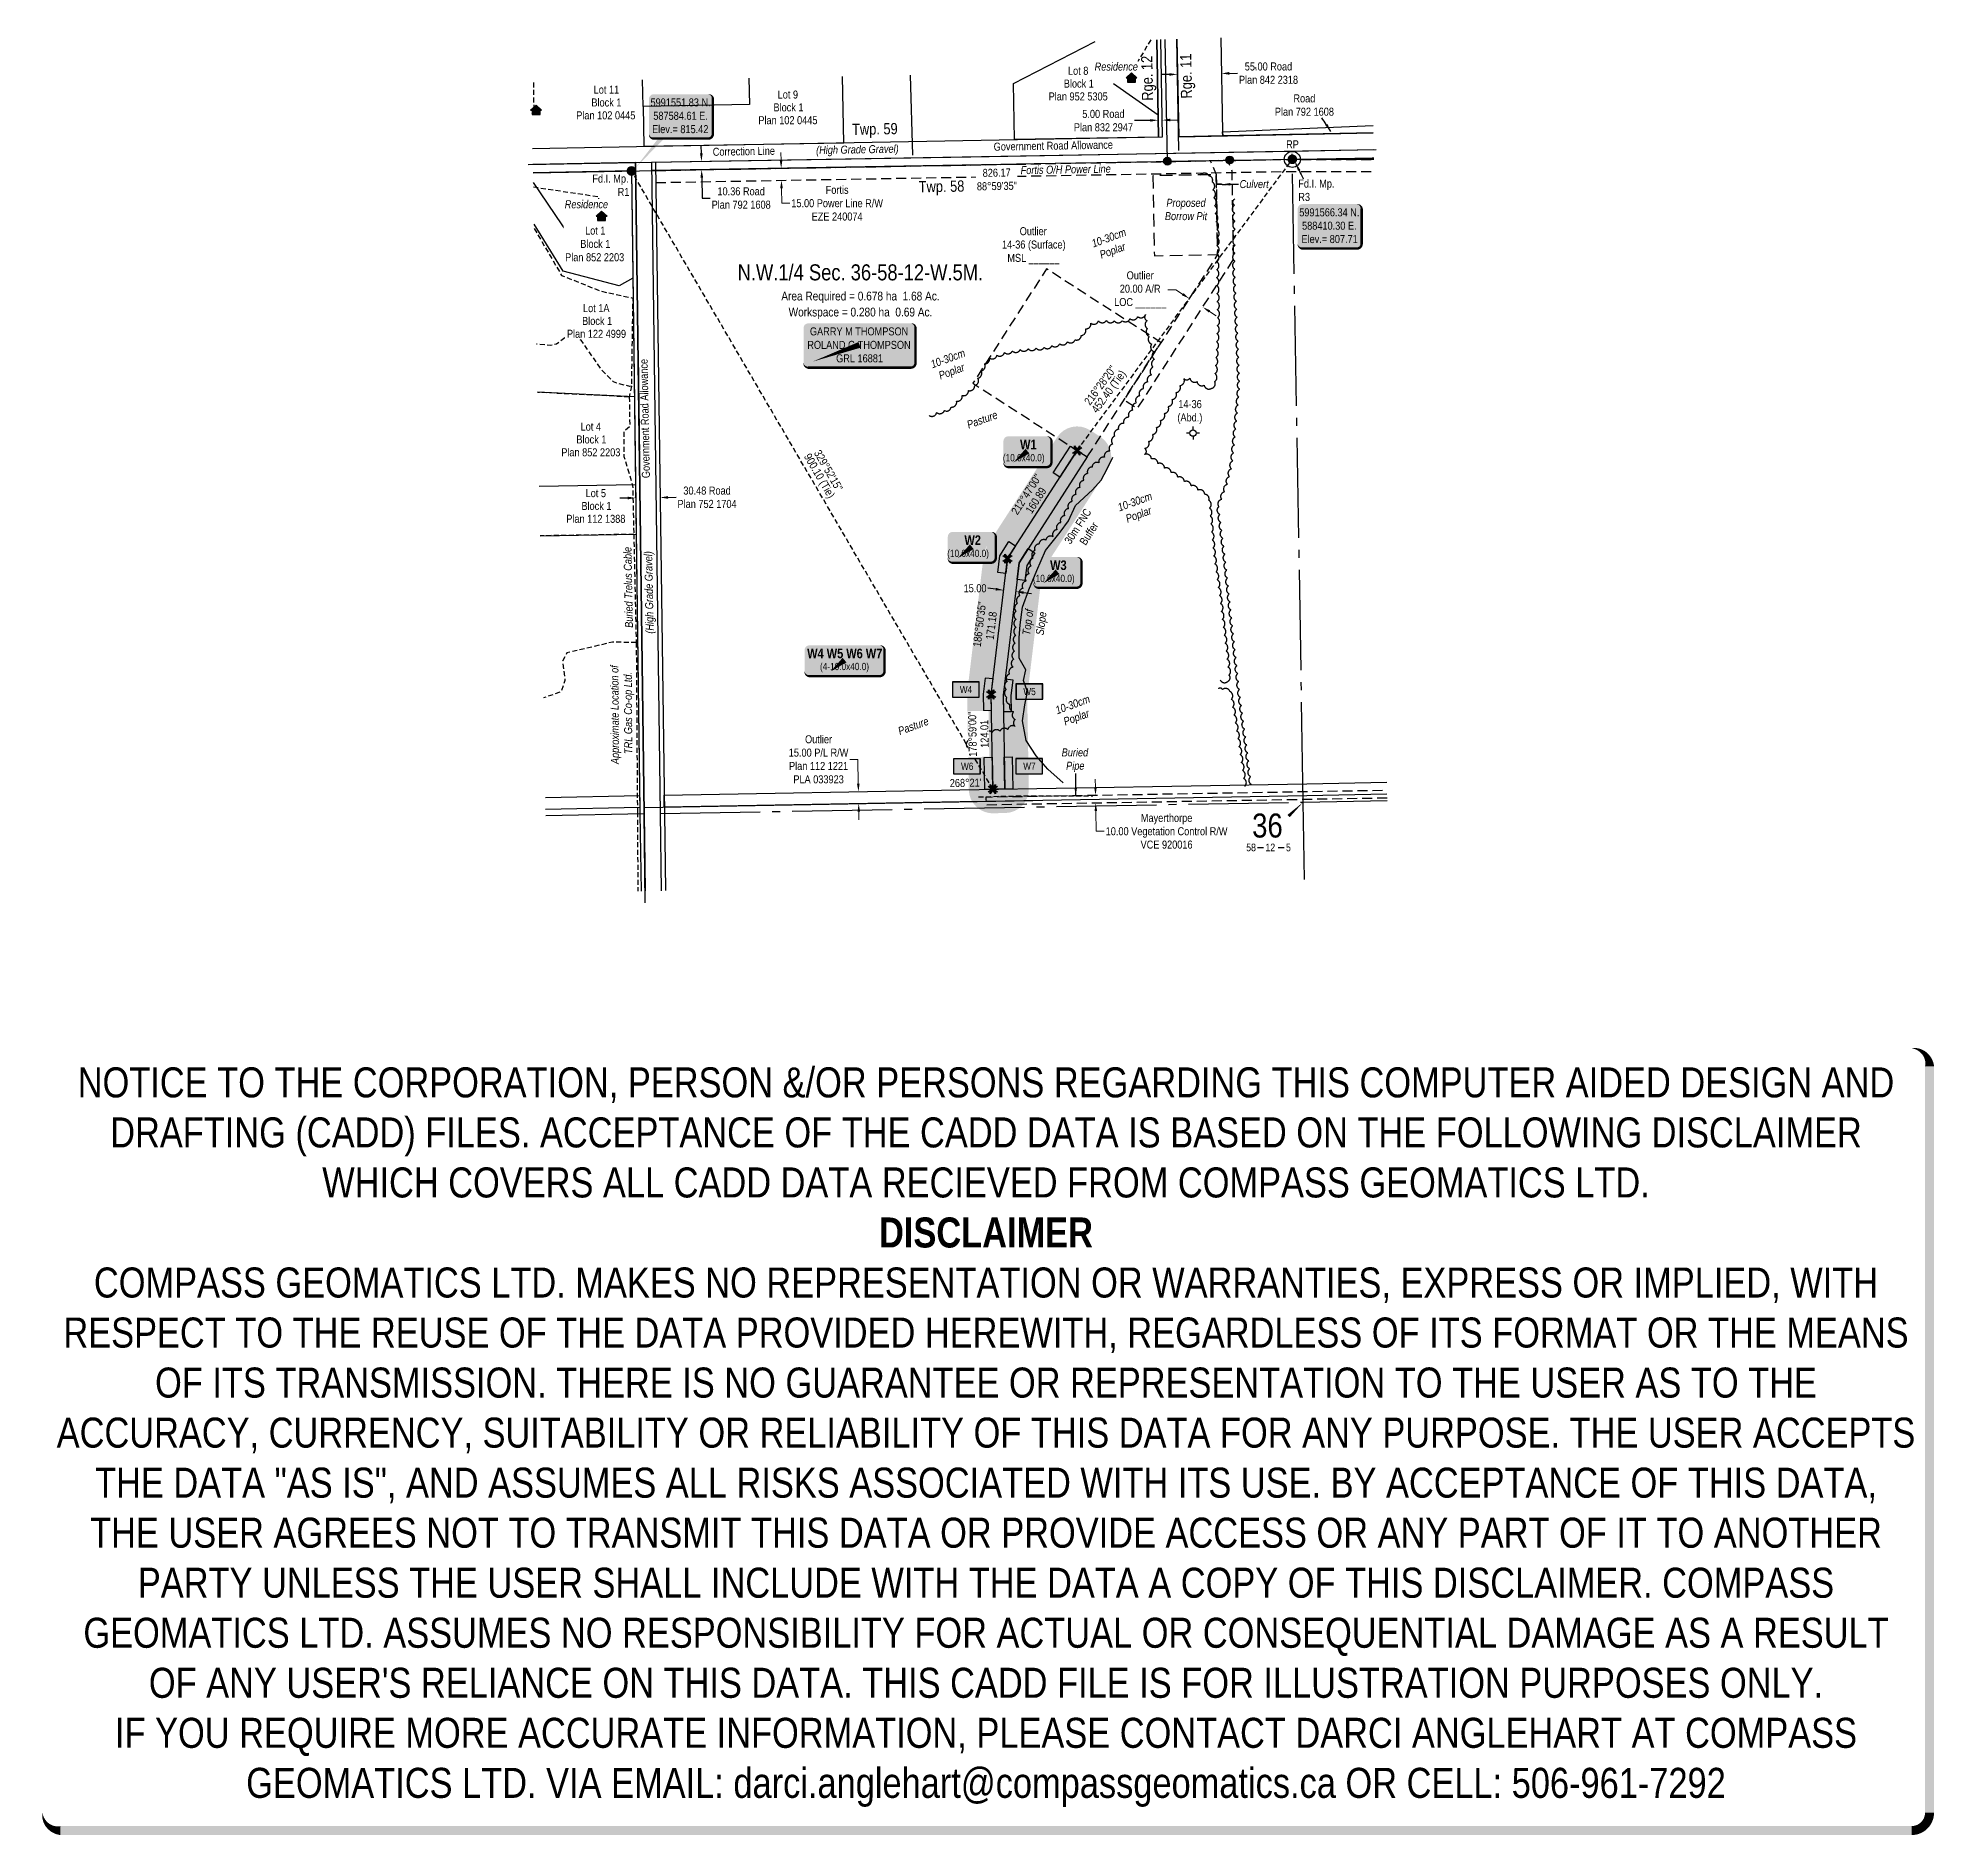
# Model space of a CAD drawing. Extents: x 586843 to 589212, y 5989473 to 5991718.
import ezdxf
from ezdxf.enums import TextEntityAlignment as Align

# ---------------------------------------------------------------- set-up
doc = ezdxf.new("R2010")
doc.units = 0
doc.header["$LTSCALE"] = 5
doc.header["$PDSIZE"] = 0.5
for name, pattern in [('0', [1, 1, 0]), ('foc-ACCESSROAD', [3.75, 2.5, -1.25]), ('foc-FLOWLINE', [3.75, 2.5, -1.25]), ('foc-QUARTERLINE', [33, 25, -3, 2, -3]), ('foc-TIELINE', [1.875, 1.25, -0.625]), ('HIDDEN2', [4.7625, 3.175, -1.5875]), ('POWERLINE5', [7.8, 2.4, -0.6, 0.6, -0.6, 0.6, -0.6, 2.4]), ('UG_PIPE', [1.875, 1.25, -0.625])]:
    doc.linetypes.add(name, pattern=pattern)
doc.layers.get('Defpoints').update_dxf_attribs({"color": 9})
for name, color, linetype in [('10', 1, 'Continuous'), ('35', 37, 'Continuous'), ('9', 3, 'Continuous'), ('AS-DRILL-T', 8, 'Continuous'), ('AS-OWNER', 7, 'Continuous'), ('AS-PIPE-UG', 44, 'UG_PIPE'), ('AS-PIPE-UG-T', 44, 'Continuous'), ('AS-POWER', 104, 'foc-POWER'), ('AS-POWER-EXISTING', 72, 'POWERLINE5'), ('AS-RESIDENCE', 14, 'Continuous'), ('AS-TELUS', 224, 'foc-TEL'), ('C-AR', 13, 'foc-ACCESSROAD'), ('C-RW', 13, 'Continuous'), ('C-SYMBOL', 7, 'Continuous'), ('C-WS', 13, 'foc-ACCESSROAD'), ('CG-NOTES', 7, 'Continuous'), ('D-TXT', 6, 'Continuous'), ('DETAIL-T', 7, 'Continuous'), ('F-EZE', 190, 'foc-FLOWLINE'), ('F-VCE', 190, 'foc-FLOWLINE'), ('L-AREAREQUIRED', 7, 'Continuous'), ('L-AREAWORK', 7, 'Continuous'), ('L-BD', 7, 'Continuous'), ('L-BD1', 253, 'Continuous'), ('L-MON', 1, 'Continuous'), ('L-ROAD-T', 7, 'Continuous'), ('L-SEC', 7, 'Continuous'), ('L-SECLBL', 7, 'Continuous'), ('L-SECQ', 8, 'foc-QUARTERLINE'), ('L-TIE', 7, 'foc-TIELINE'), ('L-TITLEDB', 4, 'Continuous'), ('L-TITLEDB-T', 4, 'Continuous'), ('P-BUFFER-H 30m', 51, 'Continuous'), ('P-BUFFER-T', 40, 'Continuous'), ('P-PROPOSED', 10, 'Continuous'), ('P-PROPOSED-H', 21, 'Continuous'), ('P-TEMP-BLOCKS', 250, 'Continuous'), ('P-TEMP-H', 41, 'Continuous'), ('P-TEMP_WORKSPACE', 46, 'Continuous'), ('P-TXT', 4, 'Continuous'), ('T-BUSH', 110, '0'), ('T-BUSH-T', 110, 'Continuous'), ('T-EXISTING RTF', 220, 'HIDDEN2'), ('T-EXISTING RTF-T', 220, 'Continuous'), ('T-SLOPE', 48, 'Continuous')]:
    doc.layers.add(name, color=color, linetype=linetype)
for name, color, linetype, lineweight in [('AS-GENERAL', 48, 'Continuous', 18), ('C-AR-T', 13, 'Continuous', 9), ('C-RW-T', 13, 'Continuous', 9), ('C-WS-T', 13, 'Continuous', 9), ('F-RW-T', 190, 'Continuous', 9), ('F-VCE-T', 190, 'Continuous', 9), ('F-WS-T', 190, 'Continuous', 9), ('T-TEXT', 48, 'Continuous', 18)]:
    doc.layers.add(name, color=color, linetype=linetype, lineweight=lineweight)
doc.layers.add('DISCLAIMER', color=7, linetype='Continuous', plot=False)
doc.layers.add('P-POWER BUFFER-T', color=7, linetype='Continuous', true_color=0x007000)
doc.styles.add('100L', font='ARIALN.TTF', dxfattribs={"height": 11})
doc.styles.add('175L', font='ARIALN.TTF', dxfattribs={"height": 20})
doc.styles.add('80', font='ARIALN.TTF', dxfattribs={"height": 10})
doc.styles.add('80CG', font='ARIALN.TTF', dxfattribs={"height": 10})
doc.styles.add('80L', font='ARIALN.TTF', dxfattribs={"height": 10})
doc.styles.add('80LS', font='ARIALNI.TTF', dxfattribs={"height": 10})
doc.styles.add('BOLD', font='ARIALNB.TTF')
doc.styles.add('foc-LtypeFont', font='ARIALN.TTF', dxfattribs={"height": 7.35})
doc.styles.add('SIMPLEX', font='ARIALN.TTF')
doc.linetypes.add('foc-POWER', pattern='A,6,-1,["P",foc-LtypeFont,S=0.2,R=0,X=-0.625,Y=-0.75],-1.24,4', length=12.24)
doc.linetypes.add('foc-POWER-NOLINE', pattern='A,0,-4,["P",foc-LtypeFont,S=0.2,R=0,X=-0.625,Y=-0.75],-8.24', length=12.24)
doc.linetypes.add('foc-TEL', pattern='A,2,-1,["T",foc-LtypeFont,S=0.2,R=0,X=-0.425,Y=-0.75],-1.24,8', length=12.24)
doc.linetypes.add('foc-TEL-NOLINE', pattern='A,0,-2,["T",foc-LtypeFont,S=0.2,R=0,X=-0.425,Y=-0.75],-10.24', length=12.24)
doc.dimstyles.new('Compass 5 000', dxfattribs={"dimscale": 5, "dimtxt": 9, "dimasz": 2, "dimexe": 0.2, "dimexo": 0.0625, "dimgap": 0.5, "dimtad": 0, "dimtih": 1, "dimtoh": 1, "dimzin": 0, "dimdsep": 46, "dimtxsty": '80CG', "dimcen": 0.1, "dimse1": 1, "dimse2": 1, "dimclrd": 256, "dimclrt": 256, "dimaunit": 1, "dimadec": 4, "dimazin": 0, "dimtfac": 0.06, "dimtofl": 0, "dimtmove": 0, "dimatfit": 1, "dimfxl": 0.2, "dimtolj": 1, "dimtzin": 0, "dimlwd": -1, "dimarcsym": 0})

msp = doc.modelspace()

# ---------------------------------------------------------------- texts
at = {"layer": 'AS-PIPE-UG-T', "insert": (587559.14, 5990810.667), "char_height": 9.99569, "width": 125.09381, "attachment_point": 1, "rotation": 90.387019, "style": '80L'}
msp.add_mtext('\\pi0.053388;{\\fArial Narrow|b0|i1|c0|p34;Approximate Location of\\P\\pi12.592;TRL Gas Co-op Ltd.}', dxfattribs=at)
at = {"layer": 'AS-PIPE-UG-T', "insert": (588113.151, 5990830.386), "char_height": 9.99573, "attachment_point": 1, "style": '80L'}
msp.add_mtext_dynamic_manual_height_columns('\\pi8.9959;{\\fArial Narrow|b0|i1|c0|p34;Buried \\P\\pi14.536;Pipe}', width=51.14949, gutter_width=50, heights=[0], dxfattribs=at)
at = {"layer": 'C-WS-T', "insert": (588040.84, 5991481.586), "char_height": 9.99573, "attachment_point": 1, "style": '80L'}
msp.add_mtext_dynamic_manual_height_columns('\\pi28.856;Outlier\\P\\pi6.6929;14-36 (Surface)\\P\\pi13.436;MSL ______', width=91.01965, gutter_width=50, heights=[0], dxfattribs=at)
at = {"layer": 'D-TXT', "color": 3, "attachment_point": 1, "style": '80L'}
for s, width, gutter_width, insert, char_height, rotation in [('Rge. 12', 73.75526, 47.5, (588222.41, 5991639.467), 14, 91.107778), ('Rge. 11', 63.86109, 47.5, (588271.11, 5991642.163), 14, 91.107778), ('Twp. 58', 56.44036, 47.48, (587943.392, 5991539.075), 13.994, 0.995463)]:
    msp.add_mtext_dynamic_manual_height_columns(s, width=width, gutter_width=gutter_width, heights=[0], dxfattribs=dict(at, insert=insert, char_height=char_height, rotation=rotation))
at = {"layer": 'F-WS-T', "insert": (588266.334, 5991265.557), "char_height": 9.99569, "width": 30.59158, "attachment_point": 1, "style": '80L'}
msp.add_mtext('\\pi1.5398;14-36\\P\\pi0.39771;(Abd.)', dxfattribs=at)
at = {"layer": 'L-AREAREQUIRED', "color": 5, "style": '100L'}
msp.add_text('Area Required = 0.678 ha  1.68 Ac.', height=10.99526, dxfattribs=at).set_placement((587870.77, 5991386.747), align=Align.BOTTOM_CENTER)
at = {"layer": 'L-AREAWORK', "color": 5, "style": '100L'}
msp.add_text('Workspace = 0.280 ha  0.69 Ac.', height=10.99526, dxfattribs=at).set_placement((587870.77, 5991366.756), align=Align.BOTTOM_CENTER)
at = {"layer": 'L-BD1', "style": '80L'}
for s, height, rotation, p in [("216°28'20''", 9.99573, 53.5273, (588170.353, 5991284.116)), ('452.40 (Tie)', 9.99573, 53.5273, (588181.807, 5991275.648)), ('900.10 (Tie)', 9.99573, 300.3062, (587818.565, 5991170.364)), ("329°52'15''", 9.99573, 300.3062, (587830.863, 5991177.552)), ("212°47'00''", 9.99573, 57.217, (588077.995, 5991147.941)), ('160.89', 9.9957, 57.217, (588089.97, 5991140.229)), ("186°50'35''", 9.99573, 83.1568, (588019.41, 5990985.52)), ('171.18', 9.9957, 83.1568, (588034.297, 5990983.734)), ("268°21'", 9.9957, 1.0161, (588002.153, 5990787.373))]:
    msp.add_text(s, height=height, rotation=rotation, dxfattribs=at).set_placement(p, align=Align.MIDDLE)
at = {"layer": 'L-ROAD-T', "style": '80L'}
for s, p in [('Correction Line', (587725.053, 5991576.415)), ('Government Road Allowance', (588111.657, 5991583.411))]:
    msp.add_text(s, height=10, rotation=0.995496, dxfattribs=at).set_placement(p, align=Align.MIDDLE_CENTER)
at = {"layer": 'L-TITLEDB', "insert": (588425.362, 5991634.121), "char_height": 9.99569, "width": 78.32011, "attachment_point": 5, "style": '80CG'}
msp.add_mtext('\\A1;Road \\PPlan 792 1608', dxfattribs=at)
at = {"layer": 'L-TITLEDB-T', "char_height": 9.99569, "width": 74.23242, "attachment_point": 1, "line_spacing_factor": 0.961801, "style": '80L'}
for s, insert in [('\\pi25.048;Lot 8\\P\\pi19.821;Block 1\\P\\pi0.86308;Plan 952 5305', (588104.96, 5991682.014)), ('\\pi22.665;Lot 11\\P\\pi19.821;Block 1\\P\\pi0.86308;Plan 102 0445', (587514.784, 5991658.398)), ('\\pi25.048;Lot 9\\P\\pi19.821;Block 1\\P\\pi0.86308;Plan 102 0445', (587742.267, 5991652.308)), ('\\pi25.027;Lot 5\\P\\pi19.821;Block 1\\P\\pi0.88354;Plan 112 1388', (587502.328, 5991154.293))]:
    msp.add_mtext(s, dxfattribs=dict(at, insert=insert))
at = {"layer": 'P-BUFFER-T', "insert": (588124.622, 5991089.843), "char_height": 9.99573, "attachment_point": 1, "rotation": 57.216968, "style": '80L'}
msp.add_mtext_dynamic_manual_height_columns('\\pi0.28879;30m FNC\\P\\pi9.3845;Buffer', width=48.63342, gutter_width=50, heights=[0], dxfattribs=at)
at = {"layer": 'T-BUSH-T', "char_height": 9.99573, "attachment_point": 1, "rotation": 20, "style": '80L'}
for insert in [(588154.411, 5991464.069), (587953.332, 5991313.187), (588186.959, 5991134.332), (588109.25, 5990880.847)]:
    msp.add_mtext_dynamic_manual_height_columns('\\pi4.2435;{\\fArial Narrow|b0|i1|c0|p34;10-30cm \\P\\pi8.805;Poplar}', width=51.14949, gutter_width=50, heights=[0], dxfattribs=dict(at, insert=insert))
at = {"layer": 'T-EXISTING RTF-T', "insert": (588250.799, 5991517.033), "char_height": 9.99573, "attachment_point": 1, "style": '80L'}
msp.add_mtext_dynamic_manual_height_columns('\\pi2.1751;{\\fArial Narrow|b0|i1|c0|p34;Proposed\\P\\pi0.31026;Borrow Pit}', width=53.37422, gutter_width=50, heights=[0], dxfattribs=at)
at = {"layer": 'T-TEXT', "style": '80LS'}
for p in [(588022.802, 5991241.099), (587936.788, 5990858.379)]:
    msp.add_text('Pasture', height=10, rotation=20, dxfattribs=at).set_placement(p, align=Align.MIDDLE_CENTER)
at = {"layer": 'T-TEXT', "insert": (588343.922, 5991540.458), "char_height": 9.99569, "width": 36.85764, "attachment_point": 1, "style": '80L'}
msp.add_mtext('\\pi0.59204;{\\fArial Narrow|b0|i1|c0|p34;Culvert}', dxfattribs=at)
at = {"layer": 'T-TEXT', "insert": (588071.591, 5990963.418), "char_height": 9.99573, "attachment_point": 1, "rotation": 82.595196, "style": '80L'}
msp.add_mtext_dynamic_manual_height_columns('\\pi9.3095;{\\fArial Narrow|b0|i1|c0|p34;Top of\\P\\pi11.481;Slope}', width=51.14949, gutter_width=50, heights=[0], dxfattribs=at)

# ---------------------------------------------------------------- blocks, each defined once
blk = doc.blocks.new('L-SECLBL')
at = {"layer": '9', "color": 7}
for p, q in [((-5.1, -27.8), (-12.3, -27.8)), ((20.7, -27.8), (13.5, -27.8))]:
    blk.add_line(p, q, dxfattribs=at)
at = {"layer": '10', "color": 2, "style": 'SIMPLEX'}
blk.add_attdef('SEC', text='', height=30, dxfattribs=at).set_placement((0, 0), align=Align.MIDDLE)
at = {"layer": '10', "color": 5, "style": '80L'}
blk.add_attdef('TWP', text='', height=9.5, dxfattribs=at).set_placement((-14.4, -27.4), align=Align.MIDDLE_RIGHT)
blk.add_attdef('RGE', text='', height=9.5, dxfattribs=at).set_placement((3.6, -27.4), align=Align.MIDDLE_CENTER)
blk.add_attdef('MER', text='', height=9.5, dxfattribs=at).set_placement((23.2, -27.4), align=Align.MIDDLE_LEFT)
blk = doc.blocks.new('GABD')
for p, q in [((-0.81, 0), (-1.62, 0)), ((0, 0.81), (0, 1.62)), ((1.62, 0), (0.81, 0)), ((0, -0.81), (0, -1.62))]:
    blk.add_line(p, q)
blk.add_circle((0, 0), 0.8)
blk = doc.blocks.new('*D382')
at = {"layer": 'C-RW-T', "transparency": 16777216}
for p, q in [((587867.5, 5990816.7), (587857.5, 5990816.7)), ((587868, 5990786.3), (587867.5, 5990816.7)), ((587868.7, 5990751.3), (587868.8, 5990741.3))]:
    blk.add_line(p, q, dxfattribs=at)
for points in [[(587869.7, 5990786.4), (587866.4, 5990786.3), (587868.2, 5990776.3)], [(587870.3, 5990751.4), (587867, 5990751.3), (587868.5, 5990761.3)]]:
    blk.add_solid(points, dxfattribs=at)
at = {"layer": 'Defpoints', "color": 0, "transparency": 16777216}
for p in [(587849.7, 5990776), (587868.2, 5990776.3), (587849.9, 5990761)]:
    blk.add_point(p, dxfattribs=at)
at = {"layer": 'C-RW-T', "transparency": 16777216, "insert": (587818.4, 5990816.7), "char_height": 10, "attachment_point": 5, "style": '80CG'}
blk.add_mtext('\\A1;Outlier\\P15.00 P/L R/W\\PPlan 112 1221\\PPLA 033923', dxfattribs=at)
blk = doc.blocks.new('*D383')
at = {"layer": 'Defpoints', "color": 0, "transparency": 16777216}
for p in [(588196.1, 5991562.5), (588196.3, 5991547.5), (587772, 5991540.1)]:
    blk.add_point(p, dxfattribs=at)
at = {"layer": 'F-RW-T', "transparency": 16777216}
for p, q in [((587771.6, 5991565.1), (587771.4, 5991575.1)), ((587772.2, 5991530.1), (587772.5, 5991511.5)), ((587772.5, 5991511.5), (587782.5, 5991511.5))]:
    blk.add_line(p, q, dxfattribs=at)
for points in [[(587773.2, 5991565.1), (587769.9, 5991565.1), (587771.7, 5991555.1)], [(587773.8, 5991530.1), (587770.5, 5991530.1), (587772, 5991540.1)]]:
    blk.add_solid(points, dxfattribs=at)
at = {"layer": 'F-RW-T', "transparency": 16777216, "insert": (587841.6, 5991511.5), "char_height": 10, "attachment_point": 5, "style": '80CG'}
blk.add_mtext('\\A1;Fortis\\P15.00 Power Line R/W\\PEZE 240074', dxfattribs=at)
blk = doc.blocks.new('*D384')
at = {"layer": 'Defpoints', "color": 0, "transparency": 16777216}
for p in [(588147.1, 5990771.7), (588147.3, 5990761.7), (588164.5, 5990772)]:
    blk.add_point(p, dxfattribs=at)
at = {"layer": 'F-VCE-T', "transparency": 16777216}
for p, q in [((588164.3, 5990782), (588164.1, 5990792)), ((588164.8, 5990752), (588165.3, 5990726.8)), ((588165.3, 5990726.8), (588175.3, 5990726.8))]:
    blk.add_line(p, q, dxfattribs=at)
for points in [[(588166, 5990782), (588162.6, 5990781.9), (588164.5, 5990772)], [(588166.5, 5990752), (588163.2, 5990752), (588164.6, 5990762)]]:
    blk.add_solid(points, dxfattribs=at)
at = {"layer": 'F-VCE-T', "transparency": 16777216, "insert": (588253.2, 5990726.8), "char_height": 10, "attachment_point": 5, "style": '80CG'}
blk.add_mtext('\\A1;Mayerthorpe\\P10.00 Vegetation Control R/W\\PVCE 920016', dxfattribs=at)
blk = doc.blocks.new('*D385')
at = {"layer": 'Defpoints', "color": 0, "transparency": 16777216}
for p in [(587620.4, 5991143.8), (587590.8, 5991087.7), (587621.2, 5991088.1)]:
    blk.add_point(p, dxfattribs=at)
at = {"layer": 'L-TITLEDB-T', "transparency": 16777216}
for p, q in [((587580, 5991143.2), (587570, 5991143)), ((587630.4, 5991143.9), (587640.4, 5991144.1))]:
    blk.add_line(p, q, dxfattribs=at)
for points in [[(587579.9, 5991144.9), (587580, 5991141.5), (587590, 5991143.3)], [(587630.4, 5991145.6), (587630.4, 5991142.3), (587620.4, 5991143.8)]]:
    blk.add_solid(points, dxfattribs=at)
at = {"layer": 'L-TITLEDB-T', "transparency": 16777216, "insert": (587679.1, 5991144.1), "char_height": 10, "attachment_point": 5, "style": '80CG'}
blk.add_mtext('\\A1;30.48 Road\\PPlan 752 1704', dxfattribs=at)
blk = doc.blocks.new('*D386')
at = {"layer": 'Defpoints', "color": 0, "transparency": 16777216}
for p in [(587672.3, 5991553.4), (587722.4, 5991564.6), (587722.5, 5991554.2)]:
    blk.add_point(p, dxfattribs=at)
at = {"layer": 'L-TITLEDB-T', "transparency": 16777216}
for p, q in [((587672, 5991573.7), (587671.8, 5991583.7)), ((587672.5, 5991543.4), (587672.9, 5991518)), ((587672.9, 5991518), (587682.9, 5991518))]:
    blk.add_line(p, q, dxfattribs=at)
for points in [[(587673.6, 5991573.7), (587670.3, 5991573.7), (587672.1, 5991563.7)], [(587674.2, 5991543.4), (587670.8, 5991543.3), (587672.3, 5991553.4)]]:
    blk.add_solid(points, dxfattribs=at)
at = {"layer": 'L-TITLEDB-T', "transparency": 16777216, "insert": (587721.7, 5991518), "char_height": 10, "attachment_point": 5, "style": '80CG'}
blk.add_mtext('\\A1;10.36 Road\\PPlan 792 1608', dxfattribs=at)
blk = doc.blocks.new('*D387')
at = {"layer": 'Defpoints', "color": 0, "transparency": 16777216}
for p in [(588321.8, 5991673.6), (588267.2, 5991654), (588322.1, 5991655.1)]:
    blk.add_point(p, dxfattribs=at)
at = {"layer": 'L-TITLEDB-T', "transparency": 16777216}
for p, q in [((588256.8, 5991672.4), (588246.8, 5991672.2)), ((588331.8, 5991673.8), (588341.8, 5991674))]:
    blk.add_line(p, q, dxfattribs=at)
for points in [[(588256.8, 5991674), (588256.8, 5991670.7), (588266.8, 5991672.6)], [(588331.7, 5991675.5), (588331.8, 5991672.1), (588321.8, 5991673.6)]]:
    blk.add_solid(points, dxfattribs=at)
at = {"layer": 'L-TITLEDB-T', "transparency": 16777216, "insert": (588380.5, 5991674), "char_height": 10, "attachment_point": 5, "style": '80CG'}
blk.add_mtext('\\A1;55.00 Road\\PPlan 842 2318', dxfattribs=at)
blk = doc.blocks.new('*D388')
at = {"layer": 'Defpoints', "color": 0, "transparency": 16777216}
for p in [(588241.8, 5991666.3), (588246.8, 5991666.4), (588242.8, 5991615.2)]:
    blk.add_point(p, dxfattribs=at)
at = {"layer": 'L-TITLEDB-T', "transparency": 16777216}
for p, q in [((588232.8, 5991615), (588213, 5991614.7)), ((588257.8, 5991615.5), (588267.8, 5991615.7))]:
    blk.add_line(p, q, dxfattribs=at)
for points in [[(588232.8, 5991616.7), (588232.8, 5991613.4), (588242.8, 5991615.2)], [(588257.8, 5991617.2), (588257.8, 5991613.9), (588247.8, 5991615.3)]]:
    blk.add_solid(points, dxfattribs=at)
at = {"layer": 'L-TITLEDB-T', "transparency": 16777216, "insert": (588174.3, 5991614.7), "char_height": 10, "attachment_point": 5, "style": '80CG', "bg_fill": 3, "box_fill_scale": 1.1, "bg_fill_color": 256, "bg_fill_true_color": 13158600, "bg_fill_transparency": 0}
blk.add_mtext('\\A1;5.00 Road\\PPlan 832 2947', dxfattribs=at)
blk = doc.blocks.new('res_occ')
for points in [[(0.1, 0.89), (-1.26, -0.37), (1.46, -0.37)], [(-0.9, -1.43), (1.1, -1.43), (1.1, -0.37), (-0.9, -0.37)]]:
    blk.add_hatch(color=14).paths.add_polyline_path(points)
at = {"color": 14}
for points in [[(0.1, 0.89), (-1.26, -0.37), (1.46, -0.37)], [(-0.9, -1.43), (1.1, -1.43), (1.1, -0.37), (-0.9, -0.37)]]:
    blk.add_lwpolyline(points, close=True, dxfattribs=at)
blk = doc.blocks.new('fdia')
at = {"color": 255, "const_width": 1}
blk.add_lwpolyline([(-0.5, 0, 1), (0.5, 0, 1)], format="xyb", close=True, dxfattribs=at)
blk = doc.blocks.new('Fdiaa')
blk.add_blockref('fdia', (0, 0))
blk = doc.blocks.new('fdib')
at = {"color": 1, "const_width": 1.6}
blk.add_lwpolyline([(-0.4, 0, 1), (0.4, 0, 1)], format="xyb", close=True, dxfattribs=at)
at = {"color": 1}
blk.add_circle((0, 0), 0.8, dxfattribs=at)
blk = doc.blocks.new('Fdibb')
blk.add_blockref('fdib', (0, 0))
blk = doc.blocks.new('fdicc')
for name in ['Fdibb', 'Fdiaa']:
    blk.add_blockref(name, (0, 0))
blk = doc.blocks.new('FDI')
blk.add_blockref('fdicc', (0, 0))
blk = doc.blocks.new('POWERPOLE')
h = blk.add_hatch(color=255)
edge = h.paths.add_edge_path()
edge.add_arc((0, 0), 0.96, 0, 360)
at = {"linetype": 'Continuous'}
for p, q in [((0.68, -0.68), (-0.68, 0.68)), ((-0.68, -0.68), (0.68, 0.68))]:
    blk.add_line(p, q, dxfattribs=at)
blk.add_circle((0, 0), 0.96, dxfattribs=at)
blk = doc.blocks.new('*D389')
at = {"layer": 'C-AR-T', "transparency": 16777216}
for p, q in [((588264.8, 5991403.3), (588254.8, 5991403.3)), ((588273.2, 5991397.9), (588264.8, 5991403.3)), ((588306.8, 5991376.3), (588315.2, 5991370.9))]:
    blk.add_line(p, q, dxfattribs=at)
for points in [[(588274.1, 5991399.3), (588272.3, 5991396.5), (588281.6, 5991392.5)], [(588307.7, 5991377.7), (588305.9, 5991374.9), (588298.4, 5991381.7)]]:
    blk.add_solid(points, dxfattribs=at)
at = {"layer": 'Defpoints', "color": 0, "transparency": 16777216}
for p in [(588276.1, 5991384), (588281.6, 5991392.5), (588292.9, 5991373.2)]:
    blk.add_point(p, dxfattribs=at)
at = {"layer": 'C-AR-T', "transparency": 16777216, "insert": (588220.2, 5991403.3), "char_height": 10, "attachment_point": 5, "style": '80CG'}
blk.add_mtext('\\A1;Outlier\\P20.00 A/R\\PLOC ______', dxfattribs=at)
blk = doc.blocks.new('*U391')
h = blk.add_hatch(color=254)
edge = h.paths.add_edge_path()
edge.add_line((-34, -28.5), (34, -28.5))
edge.add_arc((34, -22.5), 6, 270, 360)
edge.add_line((40, -22.5), (40, 21))
edge.add_arc((34, 21), 6, 0, 90)
edge.add_line((34, 27), (-34, 27))
edge.add_arc((-34, 21), 6, 90, 180)
edge.add_line((-40, 21), (-40, -22.5))
edge.add_arc((-34, -22.5), 6, 180, 270)
at = {"color": 1, "flags": 128}
blk.add_lwpolyline([(-34, -28.5, 3, 3, 0), (34, -28.5, 3, 3, 0.414214), (40, -22.5, 3, 3, 0), (40, 21, 3, 0, 0.414214), (34, 27, 0, 0, 0), (-34, 27, 0, 0, 0.414214), (-40, 21, 0, 0, 0), (-40, -22.5, 0, 3, 0.414214)], format="xyseb", close=True, dxfattribs=at)
blk.add_lwpolyline([(-34.4, -21.2, 0, 10, 0), (0, 0, 5, 5, 0)], format="xyseb", dxfattribs=at)
at = {"color": 1, "style": '80'}
blk.add_attdef('ENTER_TEXT_001', (-36.7, -5), '', height=10, dxfattribs=at)
blk = doc.blocks.new('*U392')
h = blk.add_hatch(color=254)
edge = h.paths.add_edge_path()
edge.add_line((-34, -28.5), (34, -28.5))
edge.add_arc((34, -22.5), 6, 270, 360)
edge.add_line((40, -22.5), (40, 21))
edge.add_arc((34, 21), 6, 0, 90)
edge.add_line((34, 27), (-34, 27))
edge.add_arc((-34, 21), 6, 90, 180)
edge.add_line((-40, 21), (-40, -22.5))
edge.add_arc((-34, -22.5), 6, 180, 270)
at = {"color": 1, "flags": 128}
blk.add_lwpolyline([(-34, -28.5, 3, 3, 0), (34, -28.5, 3, 3, 0.414214), (40, -22.5, 3, 3, 0), (40, 21, 3, 0, 0.414214), (34, 27, 0, 0, 0), (-34, 27, 0, 0, 0.414214), (-40, 21, 0, 0, 0), (-40, -22.5, 0, 3, 0.414214)], format="xyseb", close=True, dxfattribs=at)
blk.add_lwpolyline([(-56.7, -64.8, 0, 10, 0), (0, 0, 5, 5, 0)], format="xyseb", dxfattribs=at)
at = {"color": 1, "style": '80'}
blk.add_attdef('ENTER_TEXT_001', (-36.7, -5), '', height=10, dxfattribs=at)
blk = doc.blocks.new('*U395')
h = blk.add_hatch(color=59)
edge = h.paths.add_edge_path()
edge.add_line((-64, -28.5), (64, -28.5))
edge.add_arc((64, -22.5), 6, 270, 360)
edge.add_line((70, -22.5), (70, 21))
edge.add_arc((64, 21), 6, 0, 90)
edge.add_line((64, 27), (-64, 27))
edge.add_arc((-64, 21), 6, 90, 180)
edge.add_line((-70, 21), (-70, -22.5))
edge.add_arc((-64, -22.5), 6, 180, 270)
at = {"color": 1, "flags": 128}
blk.add_lwpolyline([(-64, -28.5, 3, 3, 0), (64, -28.5, 3, 3, 0.414214), (70, -22.5, 3, 3, 0), (70, 21, 3, 0, 0.414214), (64, 27, 0, 0, 0), (-64, 27, 0, 0, 0.414214), (-70, 21, 0, 0, 0), (-70, -22.5, 0, 3, 0.414214)], format="xyseb", close=True, dxfattribs=at)
blk.add_lwpolyline([(-58.8, -21, 0, 7.5, 0), (0, 0, 0, 0, 0)], format="xyseb", dxfattribs=at)
at = {"color": 1, "style": '80'}
blk.add_attdef('ENTER_TEXT_001', (-36.7, -5), '', height=10, dxfattribs=at)
blk = doc.blocks.new('*U449')
at = {"layer": '35', "color": 3}
blk.add_circle((0, 0), 10, dxfattribs=at)
at = {"layer": '35', "color": 3, "style": '80'}
blk.add_attdef('RP_001', (-7.8, 13.8), '', height=10, dxfattribs=at)
blk = doc.blocks.new('TEMP')
h = blk.add_hatch(color=255)
h.dxf.hatch_style = 1
h.paths.add_polyline_path([(0, 0.25), (-0.67, 1.15), (-0.67, 0.67), (-1.15, 0.67), (-0.25, 0), (-1.15, -0.67), (-0.67, -0.67), (-0.67, -1.15), (0, -0.25), (0.67, -1.15), (0.67, -0.67), (1.15, -0.67), (0.25, 0), (1.15, 0.67), (0.67, 0.67), (0.67, 1.15)])
h.paths.add_polyline_path([(0.57, 0.85), (0.57, 0.57), (0.85, 0.57), (0.08, 0), (0.85, -0.57), (0.57, -0.57), (0.57, -0.85), (0, -0.08), (-0.57, -0.85), (-0.57, -0.57), (-0.85, -0.57), (-0.08, 0), (-0.85, 0.57), (-0.57, 0.57), (-0.57, 0.85), (0, 0.08)], flags=16)
h = blk.add_hatch(color=1)
h.dxf.hatch_style = 1
h.paths.add_polyline_path([(0, 0.08), (-0.57, 0.85), (-0.57, 0.57), (-0.85, 0.57), (-0.08, 0), (-0.85, -0.57), (-0.57, -0.57), (-0.57, -0.85), (0, -0.08), (0.57, -0.85), (0.57, -0.57), (0.85, -0.57), (0.08, 0), (0.85, 0.57), (0.57, 0.57), (0.57, 0.85)])
at = {"color": 1}
for p, q in [((-0.08, 0), (0.08, 0)), ((0, 0.08), (0, -0.08))]:
    blk.add_line(p, q, dxfattribs=at)
at = {"color": 255, "flags": 128}
blk.add_lwpolyline([(-0.25, 0), (-1.15, 0.67), (-0.67, 0.67), (-0.67, 1.15), (0, 0.25), (0.67, 1.15), (0.67, 0.67), (1.15, 0.67), (0.25, 0), (1.15, -0.67), (0.67, -0.67), (0.67, -1.15), (0, -0.25), (-0.67, -1.15), (-0.67, -0.67), (-1.15, -0.67)], close=True, dxfattribs=at)
at = {"color": 1, "flags": 128}
blk.add_lwpolyline([(-0.08, 0), (-0.85, 0.57), (-0.57, 0.57), (-0.57, 0.85), (0, 0.08), (0.57, 0.85), (0.57, 0.57), (0.85, 0.57), (0.08, 0), (0.85, -0.57), (0.57, -0.57), (0.57, -0.85), (0, -0.08), (-0.57, -0.85), (-0.57, -0.57), (-0.85, -0.57)], close=True, dxfattribs=at)
blk = doc.blocks.new('*D465')
at = {"layer": 'Defpoints', "color": 0, "transparency": 16777216}
for p in [(588049.7, 5991028.1), (588050, 5991030.9), (588064.9, 5991029.1)]:
    blk.add_point(p, dxfattribs=at)
at = {"layer": 'P-TXT', "transparency": 16777216}
for p, q in [((588039.8, 5991029.2), (588029.8, 5991030.4)), ((588074.5, 5991025.1), (588084.4, 5991023.9))]:
    blk.add_line(p, q, dxfattribs=at)
for points in [[(588040, 5991030.9), (588039.6, 5991027.6), (588049.7, 5991028.1)], [(588074.7, 5991026.7), (588074.3, 5991023.4), (588064.6, 5991026.3)]]:
    blk.add_solid(points, dxfattribs=at)
at = {"layer": 'P-TXT', "transparency": 16777216, "insert": (588013.9, 5991030.4), "char_height": 10, "attachment_point": 5, "style": '80CG'}
blk.add_mtext('\\A1;15.00', dxfattribs=at)
blk = doc.blocks.new('*U466')
at = {"true_color": 0xff8aff}
h = blk.add_hatch(color=211, dxfattribs=at)
edge = h.paths.add_edge_path()
edge.add_line((-24, -20), (24, -20))
edge.add_arc((24, -14), 6, 270, 360)
edge.add_line((30, -14), (30, 12.5))
edge.add_arc((24, 12.5), 6, 0, 90)
edge.add_line((24, 18.5), (-24, 18.5))
edge.add_arc((-24, 12.5), 6, 90, 180)
edge.add_line((-30, 12.5), (-30, -14))
edge.add_arc((-24, -14), 6, 180, 270)
at = {"color": 250, "flags": 128}
blk.add_lwpolyline([(-24, -20, 3, 3, 0), (24, -20, 3, 3, 0.414214), (30, -14, 3, 3, 0), (30, 12.5, 3, 0, 0.414214), (24, 18.5, 0, 0, 0), (-24, 18.5, 0, 0, 0.414214), (-30, 12.5, 0, 0, 0), (-30, -14, 0, 3, 0.414214)], format="xyseb", close=True, dxfattribs=at)
at = {"flags": 128}
blk.add_lwpolyline([(-17.3, -14.1, 0, 7.5, 0), (0, 0, 0, 0, 0)], format="xyseb", dxfattribs=at)
at = {"color": 250}
for tag, p, height, style in [('TEMP_AREA_W1_001', (-9.2, 2.2), 12, 'BOLD'), ('ENTER_TEXT_001', (-30.7, -12.8), 9, '80')]:
    blk.add_attdef(tag, p, '', height=height, dxfattribs=dict(at, style=style))
blk = doc.blocks.new('*U467')
at = {"true_color": 0xff8aff}
h = blk.add_hatch(color=211, dxfattribs=at)
edge = h.paths.add_edge_path()
edge.add_line((-44, -20), (44, -20))
edge.add_arc((44, -14), 6, 270, 360)
edge.add_line((50, -14), (50, 12.5))
edge.add_arc((44, 12.5), 6, 0, 90)
edge.add_line((44, 18.5), (-44, 18.5))
edge.add_arc((-44, 12.5), 6, 90, 180)
edge.add_line((-50, 12.5), (-50, -14))
edge.add_arc((-44, -14), 6, 180, 270)
at = {"color": 250, "flags": 128}
blk.add_lwpolyline([(-44, -20, 3, 3, 0), (44, -20, 3, 3, 0.414214), (50, -14, 3, 3, 0), (50, 12.5, 3, 0, 0.414214), (44, 18.5, 0, 0, 0), (-44, 18.5, 0, 0, 0.414214), (-50, 12.5, 0, 0, 0), (-50, -14, 0, 3, 0.414214)], format="xyseb", close=True, dxfattribs=at)
at = {"flags": 128}
blk.add_lwpolyline([(-17.3, -14.1, 0, 7.5, 0), (0, 0, 0, 0, 0)], format="xyseb", dxfattribs=at)
at = {"color": 250}
for tag, p, height, style in [('TEMP_AREA_W1_001', (-9.2, 2.2), 12, 'BOLD'), ('ENTER_TEXT_001', (-30.7, -12.8), 9, '80')]:
    blk.add_attdef(tag, p, '', height=height, dxfattribs=dict(at, style=style))
blk = doc.blocks.new('Temp_Area_Small_Pink')
at = {"true_color": 0xff8aff}
h = blk.add_hatch(color=211, dxfattribs=at)
h.dxf.hatch_style = 1
h.paths.add_polyline_path([(-16.8, -9.4), (16.3, -9.4), (16.3, 9.1), (-16.8, 9.1)])
at = {"color": 250}
for points in [[(-17, -9.6), (16.5, -9.6), (16.5, 9.3), (-17, 9.3)], [(-16.9, -9.5), (16.4, -9.5), (16.4, 9.2), (-16.9, 9.2)]]:
    blk.add_lwpolyline(points, close=True, dxfattribs=at)
at = {"color": 250, "style": '80L'}
blk.add_attdef('TEMPORARY', text='', height=9, dxfattribs=at).set_placement((0, -0.1), align=Align.MIDDLE_CENTER)
blk = doc.blocks.new('Disclaimer_Legal')
at = {"layer": 'DISCLAIMER', "color": 254, "flags": 128}
blk.add_lwpolyline([(-3612.9, -1104.6, 37.5, 37.5, 0), (4096.1, -1104.6, 37.5, 37.5, 0.414214), (4171.1, -1029.6, 37.5, 37.5, 0), (4171.1, 2078.7, 37.5, 0, 0.414214), (4096.1, 2153.7, 0, 0, 0), (-3612.9, 2153.7, 0, 0, 0.414214), (-3687.9, 2078.7, 0, 0, 0), (-3687.9, -1029.6, 0, 37.5, 0.414214)], format="xyseb", close=True, dxfattribs=at)
at = {"layer": 'DISCLAIMER', "color": 254, "insert": (241.6, 533.9), "char_height": 125, "width": 7717.568, "attachment_point": 5, "style": '80'}
blk.add_mtext('NOTICE TO THE CORPORATION, PERSON &/OR PERSONS REGARDING THIS COMPUTER AIDED DESIGN AND DRAFTING (CADD) FILES. ACCEPTANCE OF THE CADD DATA IS BASED ON THE FOLLOWING DISCLAIMER WHICH COVERS ALL CADD DATA RECIEVED FROM COMPASS GEOMATICS LTD.\\P{\\fArial Narrow|b1|i0|c0|p34;DISCLAIMER}\\PCOMPASS GEOMATICS LTD. MAKES NO REPRESENTATION OR WARRANTIES, EXPRESS OR IMPLIED, WITH RESPECT TO THE REUSE OF THE DATA PROVIDED HEREWITH, REGARDLESS OF ITS FORMAT OR THE MEANS OF ITS TRANSMISSION. THERE IS NO GUARANTEE OR REPRESENTATION TO THE USER AS TO THE ACCURACY, CURRENCY, SUITABILITY OR RELIABILITY OF THIS DATA FOR ANY PURPOSE. THE USER ACCEPTS THE DATA "AS IS", AND ASSUMES ALL RISKS ASSOCIATED WITH ITS USE. BY ACCEPTANCE OF THIS DATA, THE USER AGREES NOT TO TRANSMIT THIS DATA OR PROVIDE ACCESS OR ANY PART OF IT TO ANOTHER PARTY UNLESS THE USER SHALL INCLUDE WITH THE DATA A COPY OF THIS DISCLAIMER. COMPASS GEOMATICS LTD. ASSUMES NO RESPONSIBILITY FOR ACTUAL OR CONSEQUENTIAL DAMAGE AS A RESULT OF ANY USER\'S RELIANCE ON THIS DATA. THIS CADD FILE IS FOR ILLUSTRATION PURPOSES ONLY.\\PIF YOU REQUIRE MORE ACCURATE INFORMATION, PLEASE CONTACT DARCI ANGLEHART AT COMPASS GEOMATICS LTD. VIA EMAIL: darci.anglehart@compassgeomatics.ca OR CELL: 506-961-7292', dxfattribs=at)

# ---------------------------------------------------------------- dimensions: what is measured, and where the dimension line sits
at = {"layer": 'C-AR-T'}
dim = msp.add_linear_dim(base=(588281.576, 5991392.508), p1=(588292.91, 5991373.185), p2=(588276.103, 5991384.009), angle=147.216968, text='Outlier\\P20.00 A/R\\PLOC ______', dimstyle='Compass 5 000', dxfattribs=at)
dim.commit()
dim.dimension.update_dxf_attribs({"geometry": '*D389', "text_midpoint": (588220.157, 5991403.337), "dimtype": 161})
at = {"layer": 'C-RW-T'}
dim = msp.add_linear_dim(base=(587868.217, 5990776.349), p1=(587849.943, 5990761.015), p2=(587849.677, 5990776.02), angle=91.017477, text='Outlier\\X15.00 P/L R/W\\PPlan 112 1221\\PPLA 033923', dimstyle='Compass 5 000', dxfattribs=at)
dim.commit()
dim.dimension.update_dxf_attribs({"geometry": '*D382', "text_midpoint": (587818.414, 5990816.749), "dimtype": 161})
at = {"layer": 'F-VCE-T'}
dim = msp.add_linear_dim(base=(588164.473, 5990771.978), p1=(588147.265, 5990761.682), p2=(588147.093, 5990771.679), angle=90.98637, text='Mayerthorpe\\P10.00 Vegetation Control R/W\\PVCE 920016', dimstyle='Compass 5 000', dxfattribs=at)
dim.commit()
dim.dimension.update_dxf_attribs({"geometry": '*D384', "text_midpoint": (588253.184, 5990726.785), "dimtype": 161})
at = {"layer": 'L-TITLEDB-T'}
for base, p1, p2, angle, text, picture, middle in [((588321.776, 5991673.613), (588267.171, 5991654.034), (588322.134, 5991655.097), 1.107475, '55.00 Road\\PPlan 842 2318', '*D387', (588380.521, 5991673.999)), ((587672.319, 5991553.355), (587722.361, 5991564.582), (587722.541, 5991554.228), 270.99558, '10.36 Road\\PPlan 792 1608', '*D386', (587721.682, 5991518.001))]:
    dim = msp.add_linear_dim(base=base, p1=p1, p2=p2, angle=angle, text=text, dimstyle='Compass 5 000', dxfattribs=at)
    dim.commit()
    dim.dimension.update_dxf_attribs({"geometry": picture, "text_midpoint": middle, "dimtype": 161})
at = {"layer": 'P-TXT'}
dim = msp.add_aligned_dim(p1=(588064.914, 5991029.14), p2=(588050.028, 5991030.927), distance=2.893, text='15.00', dimstyle='Compass 5 000', dxfattribs=at)
dim.commit()
dim.dimension.update_dxf_attribs({"geometry": '*D465', "text_midpoint": (588013.888, 5991030.437)})

# ---------------------------------------------------------------- hatches: boundary and pattern name
at = {"layer": 'P-BUFFER-H 30m'}
h = msp.add_hatch(color=256, dxfattribs=at)
h.dxf.hatch_style = 1
edge = h.paths.add_edge_path()
edge.add_line((588006.143, 5990778.798), (588004.045, 5990897.069))
edge.add_arc((588034.028, 5990897.601), 29.987, 173.15677, 181.016068, ccw=False)
edge.add_line((588004.254, 5990901.174), (588024.641, 5991071.057))
edge.add_arc((588054.415, 5991067.484), 29.987, 147.216968, 173.15677, ccw=False)
edge.add_line((588029.204, 5991083.721), (588116.281, 5991218.926))
edge.add_arc((588141.492, 5991202.69), 29.987, 57.216968, 147.216968, ccw=False)
edge.add_line((588157.729, 5991227.901), (588170.334, 5991219.782))
edge.add_arc((588154.098, 5991194.571), 29.987, -32.783032, 57.216968, ccw=False)
edge.add_line((588179.309, 5991178.334), (588097.841, 5991051.839))
edge.add_line((588097.841, 5991051.839), (588079.056, 5990895.309))
edge.add_line((588079.056, 5990895.309), (588081.099, 5990780.128))
edge.add_arc((588051.116, 5990779.596), 29.987, -88.983932, 1.016068, ccw=False)
edge.add_line((588051.648, 5990749.614), (588036.657, 5990749.348))
edge.add_arc((588036.125, 5990779.33), 29.987, 181.016068, 271.016068, ccw=False)
at = {"layer": 'P-PROPOSED-H'}
h = msp.add_hatch(color=256, dxfattribs=at)
h.dxf.hatch_style = 1
h.paths.add_polyline_path([(588036.125, 5990779.33), (588034.028, 5990897.601), (588054.415, 5991067.484), (588141.492, 5991202.69), (588154.098, 5991194.571), (588068.89, 5991062.269), (588049.037, 5990896.837), (588051.116, 5990779.596)])
at = {"layer": 'P-TEMP-H'}
h = msp.add_hatch(color=256, dxfattribs=at)
h.dxf.hatch_style = 1
h.paths.add_polyline_path([(588119.843, 5991169.075), (588111.439, 5991174.487), (588133.088, 5991208.102), (588141.492, 5991202.69)])
h = msp.add_hatch(color=256, dxfattribs=at)
h.dxf.hatch_style = 1
h.paths.add_polyline_path([(588042.245, 5991049.969), (588044.765, 5991070.961), (588056.213, 5991088.736), (588064.616, 5991083.324), (588054.415, 5991067.484), (588052.17, 5991048.778)])
h = msp.add_hatch(color=256, dxfattribs=at)
h.dxf.hatch_style = 1
h.paths.add_polyline_path([(588066.371, 5991041.277), (588068.89, 5991062.269), (588080.338, 5991080.044), (588088.742, 5991074.632), (588078.54, 5991058.792), (588076.296, 5991040.086)])
h = msp.add_hatch(color=256, dxfattribs=at)
h.dxf.hatch_style = 1
h.paths.add_polyline_path([(588036.369, 5990917.109), (588026.444, 5990918.3), (588024.021, 5990898.11), (588024.382, 5990877.779), (588034.376, 5990877.956), (588034.028, 5990897.601)])
h = msp.add_hatch(color=256, dxfattribs=at)
h.dxf.hatch_style = 1
h.paths.add_polyline_path([(588061.384, 5990915.836), (588051.46, 5990917.027), (588049.037, 5990896.837), (588049.398, 5990876.505), (588059.392, 5990876.683), (588059.043, 5990896.328)])
h = msp.add_hatch(color=256, dxfattribs=at)
h.dxf.hatch_style = 1
h.paths.add_polyline_path([(588035.416, 5990819.307), (588036.125, 5990779.33), (588026.131, 5990779.153), (588025.422, 5990819.13)])
h = msp.add_hatch(color=256, dxfattribs=at)
h.dxf.hatch_style = 1
h.paths.add_polyline_path([(588060.401, 5990819.75), (588061.11, 5990779.773), (588051.116, 5990779.596), (588050.407, 5990819.573)])

# ---------------------------------------------------------------- linework, layer by layer
at = {"layer": 'AS-GENERAL', "const_width": 1.999, "flags": 128}
msp.add_lwpolyline([(588322.945, 5991535.156), (588316.056, 5991535.23)], dxfattribs=at)
at = {"layer": 'AS-PIPE-UG'}
for p, q in [((587462.938, 5991628.076), (587462.667, 5991663.24)), ((587462.938, 5991628.076), (587460.259, 5991623.721)), ((587587.527, 5991097.845), (587590.621, 5990962.524)), ((587590.621, 5990962.524), (587592.052, 5990750.581))]:
    msp.add_line(p, q, dxfattribs=at)
at = {"layer": 'AS-PIPE-UG', "flags": 128}
for points in [[(588233.603, 5991715.571), (588217.093, 5991688.599)], [(587462.073, 5991531.902), (587543.611, 5991519.734), (587543.704, 5991514.734)], [(587587.527, 5991097.845), (587470.687, 5991095.956)], [(587590.621, 5990962.524), (587560.93, 5990963.219), (587504.008, 5990949.627), (587498.621, 5990939.207), (587501.568, 5990915.268), (587496.53, 5990900.949), (587474.685, 5990893.566)], [(588018.213, 5990769.674), (588047.071, 5990770.682), (588079.265, 5990771.111), (588112.12, 5990771.17), (588135.216, 5990771.288), (588160.962, 5990771.276)], [(587592.052, 5990750.581), (587592.293, 5990714.901), (587592.563, 5990652.058)]]:
    msp.add_lwpolyline(points, dxfattribs=at)
at = {"layer": 'AS-POWER', "flags": 128}
msp.add_lwpolyline([(588254.265, 5991564.033), (588251.326, 5991716.074)], dxfattribs=at)
at = {"layer": 'AS-POWER', "linetype": 'foc-POWER-NOLINE', "flags": 128}
msp.add_lwpolyline([(587461.724, 5991549.57), (587616.812, 5991552.381), (588512.051, 5991568.094)], dxfattribs=at)
at = {"layer": 'AS-TELUS', "linetype": 'foc-TEL-NOLINE', "flags": 128}
for points in [[(588268.653, 5991577.392), (588265.964, 5991716.49)], [(587455.485, 5991559.82), (587589.582, 5991562.262), (587609.688, 5991562.616), (588008.634, 5991569.634), (588515.19, 5991578.546)], [(587601.961, 5990637.564), (587600.475, 5990748.675), (587589.582, 5991562.262)], [(587600.368, 5990756.498), (588086.292, 5990765.209)]]:
    msp.add_lwpolyline(points, dxfattribs=at)
at = {"layer": 'AS-TELUS', "flags": 128}
for points in [[(587936.344, 5991571.613), (587933.072, 5991671.483)], [(588186.693, 5991661.13), (588242.682, 5991621.872)], [(587461.964, 5991537.439), (587524.843, 5991444.623)]]:
    msp.add_lwpolyline(points, dxfattribs=at)
at = {"layer": 'C-AR', "flags": 128}
msp.add_lwpolyline([(588315.154, 5991547.317), (588316.913, 5991447.375), (588200.102, 5991266.002), (588216.909, 5991255.178), (588337.008, 5991441.655), (588335.073, 5991551.648), (588329.302, 5991564.915), (588307.667, 5991564.534), (588315.156, 5991547.317)], close=True, dxfattribs=at)
at = {"layer": 'C-RW'}
msp.add_lwpolyline([(588528.519, 5990773.053), (588428.578, 5990771.281), (588027.976, 5990764.174), (587995.139, 5990763.594), (587625.65, 5990757.032), (587625.449, 5990772.038), (587994.873, 5990778.599), (588428.267, 5990786.285), (588528.208, 5990788.058)], dxfattribs=at)
at = {"layer": 'C-RW', "flags": 128}
for points in [[(587477.144, 5990769.108), (587594.991, 5990771.39)], [(587595.192, 5990756.398), (587477.441, 5990754.117)]]:
    msp.add_lwpolyline(points, dxfattribs=at)
at = {"layer": 'F-VCE', "flags": 128}
msp.add_lwpolyline([(588528.619, 5990768.239), (588528.619, 5990768.239), (588428.677, 5990766.53), (588027.9, 5990759.629), (588027.7, 5990769.623), (588428.469, 5990776.523), (588528.412, 5990778.233)], dxfattribs=at)
at = {"layer": 'L-SEC'}
for p, q in [((588410.108, 5991576.697), (588511.835, 5991578.487)), ((587600.473, 5990748.688), (587601.764, 5990652.217)), ((587620.58, 5990748.957), (587621.87, 5990652.566))]:
    msp.add_line(p, q, dxfattribs=at)
at = {"layer": 'L-SEC', "flags": 128}
for points in [[(588248.214, 5991594.277), (588245.863, 5991715.919)], [(588265.964, 5991716.49), (588268.319, 5991594.675)], [(587590.927, 5991582.437), (588248.214, 5991594.277)], [(588268.319, 5991594.675), (588511.4, 5991599.488)], [(587461.121, 5991580.092), (587590.927, 5991582.437)], [(587589.581, 5991562.265), (587461.52, 5991559.93)]]:
    msp.add_lwpolyline(points, dxfattribs=at)
at = {"layer": 'L-SECLBL', "flags": 128}
msp.add_lwpolyline([(588424.034, 5990763.32, 0, 3.998, 0), (588405.626, 5990745.876, 0, 0, 0)], format="xyseb", dxfattribs=at)
at = {"layer": 'L-SECQ'}
for p, q in [((588424.034, 5990763.32), (588410.108, 5991576.697)), ((587620.578, 5990749.045), (588424.034, 5990763.32)), ((588424.034, 5990763.32), (588528.682, 5990765.179)), ((588425.692, 5990666.485), (588424.034, 5990763.32))]:
    msp.add_line(p, q, dxfattribs=at)
at = {"layer": 'L-SECQ', "flags": 128}
msp.add_lwpolyline([(587600.475, 5990748.675), (587477.596, 5990746.237)], dxfattribs=at)
at = {"layer": 'L-TITLEDB'}
for p, q in [((587589.721, 5991551.904), (587584.609, 5991551.814)), ((587595.296, 5990748.619), (587596.587, 5990652.128)), ((587625.757, 5990749.026), (587627.047, 5990652.655))]:
    msp.add_line(p, q, dxfattribs=at)
for points in [[(588240.865, 5991715.777), (588243.217, 5991594.187), (588063.351, 5991590.948), (588062.081, 5991660.903), (588163.866, 5991713.589)], [(588243.217, 5991594.187), (588240.866, 5991715.777)], [(588320.917, 5991718.051), (588323.184, 5991600.761), (588323.281, 5991595.763), (588268.319, 5991594.675), (588265.964, 5991716.49)], [(588511.4, 5991599.488), (588323.281, 5991595.763), (588323.184, 5991600.761), (588511.209, 5991608.715)], [(588512.092, 5991566.095), (588410.301, 5991566.326), (588510.243, 5991568.062), (588512.051, 5991568.094)]]:
    msp.add_lwpolyline(points, dxfattribs=at)
at = {"layer": 'L-TITLEDB', "flags": 128}
for points in [[(587599.124, 5991632.563), (587598.536, 5991665.621)], [(587731.316, 5991667.948), (587732.022, 5991634.967), (587599.124, 5991632.563), (587600.013, 5991582.601), (587849.96, 5991587.104), (587848.467, 5991670.001)], [(587584.609, 5991551.814), (587461.724, 5991549.573)], [(587586.336, 5991417.965), (587569.419, 5991408.265), (587499.445, 5991426.841), (587462.996, 5991485.192)], [(587467.133, 5991275.798), (587588.317, 5991269.955)], [(587589.793, 5991159.662), (587469.467, 5991157.669)], [(587590.626, 5991097.471), (587470.691, 5991095.726)]]:
    msp.add_lwpolyline(points, dxfattribs=at)
at = {"layer": 'P-POWER BUFFER-T'}
for p, q in [((588364, 5991680.492), (588364.999, 5991680.492)), ((588364.499, 5991679.993), (588364.499, 5991680.992))]:
    msp.add_line(p, q, dxfattribs=at)
at = {"layer": 'P-PROPOSED', "flags": 128}
msp.add_lwpolyline([(588036.125, 5990779.33), (588034.028, 5990897.601), (588054.415, 5991067.484), (588141.492, 5991202.69), (588154.098, 5991194.571), (588068.89, 5991062.269), (588049.037, 5990896.837), (588051.116, 5990779.596)], close=True, dxfattribs=at)
at = {"layer": 'P-TEMP_WORKSPACE', "flags": 128}
for points in [[(588119.843, 5991169.075), (588111.439, 5991174.487), (588133.088, 5991208.102), (588141.492, 5991202.69)], [(588042.245, 5991049.969), (588044.765, 5991070.961), (588056.213, 5991088.736), (588064.616, 5991083.324), (588054.415, 5991067.484), (588052.17, 5991048.778)], [(588066.371, 5991041.277), (588068.89, 5991062.269), (588080.338, 5991080.044), (588088.742, 5991074.632), (588078.54, 5991058.792), (588076.296, 5991040.086)], [(588036.369, 5990917.109), (588026.444, 5990918.3), (588024.021, 5990898.11), (588024.382, 5990877.779), (588034.376, 5990877.956), (588034.028, 5990897.601)], [(588061.384, 5990915.836), (588051.46, 5990917.027), (588049.037, 5990896.837), (588049.398, 5990876.505), (588059.392, 5990876.683), (588059.043, 5990896.328)], [(588035.416, 5990819.307), (588036.125, 5990779.33), (588026.131, 5990779.153), (588025.422, 5990819.13)], [(588060.401, 5990819.75), (588061.11, 5990779.773), (588051.116, 5990779.596), (588050.407, 5990819.573)]]:
    msp.add_lwpolyline(points, close=True, dxfattribs=at)
at = {"layer": 'T-BUSH', "flags": 128}
for points in [[(588320.184, 5990915.724, 0.52056705), (588330.093, 5990914.407, 0.52056705), (588331.165, 5990922.055, 0.52056705), (588329.991, 5990931.981, 0.52056705), (588328.808, 5990941.907, 0.52056705), (588327.623, 5990951.832, 0.52056705), (588326.437, 5990961.757, 0.52056705), (588325.251, 5990971.682, 0.52056705), (588324.065, 5990981.608, 0.52056705), (588322.88, 5990991.533, 0.52056705), (588321.694, 5991001.458, 0.52056705), (588320.508, 5991011.383, 0.52056705), (588319.322, 5991021.308, 0.52056705), (588317.938, 5991031.207, 0.52056705), (588316.474, 5991041.095, 0.52056705), (588315.011, 5991050.983, 0.52056705), (588313.547, 5991060.871, 0.52056705), (588312.084, 5991070.759, 0.52056705), (588311.153, 5991080.709, 0.52056705), (588310.283, 5991090.667, 0.52056705), (588309.412, 5991100.625, 0.52056705), (588308.542, 5991110.583, 0.52056705), (588307.671, 5991120.54, 0.52056705), (588306.801, 5991130.498, 0.52056705), (588305.931, 5991140.456, 0.52056705), (588300.865, 5991147.841, 0.52056705), (588292.383, 5991153.129, 0.52056705), (588283.902, 5991158.418, 0.52056705), (588275.42, 5991163.707, 0.52056705), (588267.069, 5991169.196, 0.52056705), (588258.855, 5991174.892, 0.52056705), (588250.642, 5991180.588, 0.52056705), (588242.428, 5991186.285, 0.52056705), (588234.214, 5991191.981, 0.52056705), (588226, 5991197.677, 0.52056705), (588225.937, 5991205.255, 0.52056705), (588230.824, 5991213.975, 0.52056705), (588235.71, 5991222.694, 0.52056705), (588240.597, 5991231.414, 0.52056705), (588245.483, 5991240.134, 0.52056705), (588250.369, 5991248.854, 0.52056705), (588255.256, 5991257.574, 0.52056705), (588260.142, 5991266.294, 0.52056705), (588265.029, 5991275.014, 0.52056705), (588269.915, 5991283.734, 0.52056705), (588274.801, 5991292.454, 0.52056705), (588282.219, 5991293.011, 0.52056705), (588291.181, 5991288.584, 0.52056705), (588300.143, 5991284.158, 0.52056705), (588309.015, 5991280.136, 0.52056705), (588313.305, 5991288.688, 0.52056705), (588313.794, 5991298.672, 0.52056705), (588314.283, 5991308.656, 0.52056705), (588314.771, 5991318.639, 0.52056705), (588315.26, 5991328.623, 0.52056705), (588315.749, 5991338.607, 0.52056705), (588316.237, 5991348.591, 0.52056705), (588316.726, 5991358.574, 0.52056705), (588316.895, 5991368.562, 0.52056705), (588316.66, 5991378.555, 0.52056705), (588316.426, 5991388.548, 0.52056705), (588316.191, 5991398.541, 0.52056705), (588315.957, 5991408.534, 0.52056705), (588315.867, 5991418.528, 0.52056705), (588315.968, 5991428.523, 0.52056705), (588316.07, 5991438.519, 0.52056705), (588316.172, 5991448.514, 0.52056705), (588316.274, 5991458.509, 0.52056705), (588316.376, 5991468.504, 0.52056705), (588316.117, 5991478.483, 0.52056705), (588315.13, 5991488.43, 0.52056705), (588314.143, 5991498.377, 0.52056705), (588313.156, 5991508.324, 0.52056705), (588312.169, 5991518.271, 0.52056705), (588311.181, 5991528.218, 0.52056705), (588310.194, 5991538.165, 0.52056705), (588306.522, 5991545.451, 0.52056705), (588295.087, 5991546.691, 0.52056705)], [(588359.433, 5990785.037, -0.52056705), (588358.213, 5990794.958, -0.52056705), (588356.994, 5990804.879, -0.52056705), (588355.774, 5990814.8, -0.52056705), (588354.554, 5990824.721, -0.52056705), (588353.334, 5990834.642, -0.52056705), (588352.023, 5990844.551, -0.52056705), (588350.702, 5990854.459, -0.52056705), (588349.381, 5990864.367, -0.52056705), (588348.059, 5990874.275, -0.52056705), (588346.738, 5990884.183, -0.52056705), (588345.417, 5990894.091, -0.52056705), (588344.254, 5990904.019, -0.52056705), (588343.189, 5990913.957, -0.52056705), (588342.123, 5990923.896, -0.52056705), (588341.058, 5990933.835, -0.52056705), (588339.992, 5990943.774, -0.52056705), (588338.927, 5990953.712, -0.52056705), (588337.861, 5990963.651, -0.52056705), (588336.796, 5990973.59, -0.52056705), (588335.73, 5990983.529, -0.52056705), (588334.665, 5990993.468, -0.52056705), (588333.599, 5991003.406, -0.52056705), (588332.534, 5991013.345, -0.52056705), (588331.468, 5991023.284, -0.52056705), (588330.403, 5991033.223, -0.52056705), (588329.337, 5991043.161, -0.52056705), (588328.272, 5991053.1, -0.52056705), (588327.206, 5991063.039, -0.52056705), (588326.1, 5991072.973, -0.52056705), (588324.842, 5991082.889, -0.52056705), (588323.583, 5991092.805, -0.52056705), (588322.325, 5991102.722, -0.52056705), (588321.067, 5991112.638, -0.52056705), (588319.808, 5991122.554, -0.52056705), (588318.55, 5991132.47, -0.52056705), (588322.057, 5991141.814, -0.52056705), (588325.626, 5991151.151, -0.52056705), (588329.196, 5991160.488, -0.52056705), (588331.78, 5991170.129, -0.52056705), (588334.105, 5991179.851, -0.52056705), (588335.966, 5991189.649, -0.52056705), (588336.909, 5991199.6, -0.52056705), (588337.852, 5991209.552, -0.52056705), (588338.795, 5991219.503, -0.52056705), (588339.737, 5991229.454, -0.52056705), (588340.68, 5991239.405, -0.52056705), (588341.623, 5991249.356, -0.52056705), (588342.566, 5991259.307, -0.52056705), (588343.509, 5991269.258, -0.52056705), (588344.452, 5991279.21, -0.52056705), (588344.475, 5991289.188, -0.52056705), (588344.125, 5991299.178, -0.52056705), (588343.775, 5991309.167, -0.52056705), (588343.425, 5991319.157, -0.52056705), (588343.075, 5991329.147, -0.52056705), (588342.658, 5991339.133, -0.52056705), (588342.197, 5991349.118, -0.52056705), (588341.737, 5991359.104, -0.52056705), (588341.276, 5991369.089, -0.52056705), (588340.815, 5991379.074, -0.52056705), (588340.354, 5991389.059, -0.52056705), (588339.893, 5991399.044, -0.52056705), (588339.433, 5991409.029, -0.52056705), (588338.972, 5991419.014, -0.52056705), (588338.511, 5991428.999, -0.52056705), (588338.579, 5991438.994, -0.52056705), (588338.663, 5991448.99, -0.52056705), (588338.747, 5991458.985, -0.52056705), (588338.831, 5991468.98, -0.52056705), (588338.915, 5991478.976, -0.52056705), (588338.64, 5991488.966, -0.52056705), (588338.29, 5991498.956, -0.52056705), (588337.94, 5991508.946, -0.52056705), (588338.295, 5991516.865, -0.52056705)], [(587956.766, 5991246.177, 0.52056705), (587965.999, 5991250.007, 0.52056705), (587975.639, 5991252.483, 0.52056705), (587984.071, 5991256.877, 0.52056705), (587990.884, 5991264.192, 0.52056705), (587997.867, 5991271.32, 0.52056705), (588005.763, 5991277.448, 0.52056705), (588013.423, 5991283.76, 0.52056705), (588017.347, 5991292.953, 0.52056705), (588021.516, 5991302.037, 0.52056705), (588025.763, 5991311.085, 0.52056705), (588031.973, 5991318.003, 0.52056705), (588041.34, 5991321.494, 0.52056705), (588050.706, 5991324.984, 0.52056705), (588060.506, 5991326.887, 0.52056705), (588070.348, 5991328.633, 0.52056705), (588080.278, 5991329.693, 0.52056705), (588090.241, 5991330.498, 0.52056705), (588100.205, 5991331.303, 0.52056705), (588109.935, 5991333.535, 0.52056705), (588119.638, 5991335.937, 0.52056705), (588129.324, 5991338.407, 0.52056705), (588139.005, 5991340.892, 0.52056705), (588146.566, 5991346.299, 0.52056705), (588151.925, 5991354.736, 0.52056705), (588158.514, 5991361.56, 0.52056705), (588168.072, 5991364.483, 0.52056705), (588177.935, 5991365.003, 0.52056705), (588187.92, 5991364.548, 0.52056705), (588197.836, 5991364.752, 0.52056705), (588207.512, 5991367.264, 0.52056705), (588217.187, 5991369.775, 0.52056705), (588226.862, 5991372.286, 0.52056705), (588228.914, 5991364.768, 0.52056705), (588229.085, 5991354.773, 0.52056705), (588231.455, 5991345.142, 0.52056705), (588234.507, 5991335.624, 0.52056705), (588237.559, 5991326.106, 0.52056705), (588237.97, 5991316.421, 0.52056705), (588236.138, 5991306.594, 0.52056705), (588234.306, 5991296.768, 0.52056705), (588229.536, 5991288.087, 0.52056705), (588224.232, 5991279.614, 0.52056705), (588219.515, 5991270.816, 0.52056705), (588215.134, 5991261.832, 0.52056705), (588210.754, 5991252.847, 0.52056705), (588206.065, 5991244.064, 0.52056705), (588199.567, 5991236.469, 0.52056705), (588193.068, 5991228.874, 0.52056705), (588188.227, 5991220.429, 0.52056705), (588185.851, 5991210.72, 0.52056705), (588182.274, 5991201.658, 0.52056705), (588175.468, 5991194.338, 0.52056705), (588168.452, 5991187.268, 0.52056705), (588160.045, 5991181.861, 0.52056705), (588154.558, 5991173.776, 0.52056705), (588149.738, 5991165.021, 0.52056705), (588144.787, 5991156.337, 0.52056705), (588139.879, 5991147.63, 0.52056705), (588135.225, 5991138.784, 0.52056705), (588130.572, 5991129.937, 0.52056705), (588125.858, 5991121.124, 0.52056705), (588121.023, 5991112.375, 0.52056705), (588116.189, 5991103.626, 0.52056705), (588111.354, 5991094.877, 0.52056705), (588102.322, 5991090.668, 0.52056705), (588093.729, 5991085.742, 0.52056705), (588088.637, 5991077.686, 0.52056705), (588086.222, 5991067.986, 0.52056705), (588083.807, 5991058.286, 0.52056705), (588081.393, 5991048.587, 0.52056705), (588077.616, 5991039.349, 0.52056705), (588073.631, 5991030.182, 0.52056705), (588069.724, 5991020.987, 0.52056705), (588066.907, 5991011.396, 0.52056705), (588065.077, 5991001.661, 0.52056705), (588065.029, 5990991.666, 0.52056705), (588064.982, 5990981.67, 0.52056705), (588064.69, 5990971.685, 0.52056705), (588063.844, 5990961.726, 0.52056705), (588062.997, 5990951.766, 0.52056705), (588062.151, 5990941.806, 0.52056705), (588061.305, 5990931.846, 0.52056705), (588056.878, 5990923.143, 0.52056705), (588053.808, 5990913.939, 0.52056705), (588052.787, 5990903.996, 0.52056705), (588053.508, 5990894.346, 0.52056705), (588057.733, 5990885.287, 0.52056705), (588061.907, 5990876.211, 0.52056705), (588064.138, 5990866.467, 0.52056705), (588064.008, 5990857.913, 0.52056705), (588054.851, 5990853.906, 0.52056705), (588045.078, 5990851.964, 0.52056705), (588035.22, 5990850.308, 0.52056705), (588025.363, 5990848.652, 0.52056705), (588015.895, 5990845.532, 0.52056705), (588007.459, 5990841.124, 0.52056705), (588003.999, 5990831.978, 0.52056705)], [(588350.942, 5990783.003, 0.52056705), (588349.501, 5990792.894, 0.52056705), (588348.061, 5990802.786, 0.52056705), (588346.621, 5990812.677, 0.52056705), (588345.18, 5990822.569, 0.52056705), (588343.74, 5990832.46, 0.52056705), (588342.3, 5990842.351, 0.52056705), (588340.731, 5990852.223, 0.52056705), (588339.064, 5990862.078, 0.52056705), (588337.397, 5990871.934, 0.52056705), (588335.731, 5990881.79, 0.52056705), (588334.072, 5990891.647, 0.52056705), (588332.414, 5990901.504, 0.52056705), (588322.93, 5990903.875, 0.52056705), (588317.919, 5990904.948, 0.52056705)]]:
    msp.add_lwpolyline(points, format="xyb", dxfattribs=at)
at = {"layer": 'T-EXISTING RTF', "flags": 128}
msp.add_lwpolyline([(588236.2, 5991545.929), (588237.959, 5991445.986), (588316.913, 5991447.375), (588315.154, 5991547.317)], close=True, dxfattribs=at)
at = {"layer": 'T-SLOPE', "flags": 128}
msp.add_lwpolyline([(588123.95, 5990787.27), (588104.887, 5990804.622), (588090.281, 5990821.262), (588077.652, 5990840.204), (588073.01, 5990864.694), (588076.161, 5990884.902), (588079.424, 5990901.251), (588074.592, 5990915.146), (588077.36, 5990928.63), (588068.908, 5990943.098), (588068.926, 5990968.357), (588070.226, 5990984.85), (588073.074, 5991006.764), (588080.919, 5991028.555), (588091.027, 5991052.594), (588101.996, 5991077.446), (588120.279, 5991100.408), (588130.584, 5991114.907), (588139.6, 5991133.75), (588160.798, 5991153.374), (588171.312, 5991165.323), (588178.777, 5991179.494), (588186.173, 5991194.067)], dxfattribs=at)

# ---------------------------------------------------------------- block references
at = {"layer": 'AS-DRILL-T', "xscale": 4.997844999999971, "yscale": 4.997844999999971, "zscale": 4.997844999999971}
msp.add_blockref('GABD', (588286.204, 5991224.293), dxfattribs=at)
at = {"layer": 'AS-OWNER'}
ref = msp.add_blockref('*U395', (587869.579, 5991334.544), dxfattribs=dict(at, xscale=0.99957256, yscale=0.99957256, zscale=0.99957256))
ref.add_attrib('ENTER_TEXT_001', 'GARRY M THOMPSON', (587807.654, 5991346.383), dxfattribs={"layer": '0', "color": 1, "height": 9.99573, "style": '80'})
ref.add_attrib('ENTER_TEXT_002', 'ROLAND G THOMPSON', (587804.347, 5991329.547), dxfattribs={"layer": '0', "color": 1, "height": 9.99573, "style": '80'})
ref.add_attrib('ENTER_TEXT_003', 'GRL 16881', (587840.341, 5991312.71), dxfattribs={"layer": '0', "color": 1, "height": 9.9957, "style": '80'})
at = {"layer": 'AS-POWER-EXISTING', "xscale": 4.999999999999988, "yscale": 4.999999999999988, "zscale": 4.999999999999988}
for p in [(588254.265, 5991564.033), (588332.055, 5991565.487)]:
    msp.add_blockref('POWERPOLE', p, dxfattribs=at)
at = {"layer": 'AS-RESIDENCE', "xscale": 4.997844999999968, "yscale": 4.997844999999968, "zscale": 4.997844999999968}
msp.add_blockref('res_occ', (587464.93, 5991629.68), dxfattribs=at)
at = {"layer": 'C-AR', "xscale": 0.3, "yscale": 0.3, "zscale": 0.3}
msp.add_blockref('Disclaimer_Legal', (587955.104, 5989809.683), dxfattribs=at)
at = {"layer": 'CG-NOTES'}
msp.add_blockref('*U449', (588410.299, 5991566.34), dxfattribs=at).add_auto_attribs({'RP_001': 'RP'})
at = {"layer": 'DETAIL-T'}
ref = msp.add_blockref('*U392', (587646.442, 5991620.723), dxfattribs=dict(at, xscale=0.99957256, yscale=0.99957256, zscale=0.99957256))
ref.add_attrib('ENTER_TEXT_001', '5991551.83 N.', (587608.443, 5991632.494), dxfattribs={"layer": '0', "color": 1, "height": 9.99573, "style": '80'})
ref.add_attrib('ENTER_TEXT_002', '587584.61 E.', (587611.941, 5991615.793), dxfattribs={"layer": '0', "color": 1, "height": 9.99573, "style": '80'})
ref.add_attrib('ENTER_TEXT_003', 'Elev.= 815.42', (587610.417, 5991599.093), dxfattribs={"layer": '0', "color": 1, "height": 9.99573, "style": '80'})
ref = msp.add_blockref('*U391', (588456.95, 5991483.377), dxfattribs=dict(at, xscale=0.99957256, yscale=0.99957256, zscale=0.99957256))
ref.add_attrib('ENTER_TEXT_001', '5991566.34 N.', (588418.951, 5991495.147), dxfattribs={"layer": '0', "color": 1, "height": 9.99573, "style": '80'})
ref.add_attrib('ENTER_TEXT_002', '588410.30 E.', (588422.449, 5991478.447), dxfattribs={"layer": '0', "color": 1, "height": 9.99573, "style": '80'})
ref.add_attrib('ENTER_TEXT_003', 'Elev.= 807.71', (588421.682, 5991461.747), dxfattribs={"layer": '0', "color": 1, "height": 9.99573, "style": '80'})
at = {"layer": 'L-MON'}
for name, p, xscale, yscale, zscale in [('FDI', (588410.299, 5991566.34), 4.999999999999988, 4.999999999999988, 4.999999999999988), ('FDI', (588410.301, 5991566.326), 4.99999999999998, 4.99999999999998, 4.99999999999998), ('FDI', (587584.606, 5991551.827), 4.999999999999988, 4.999999999999988, 4.999999999999988), ('FDI', (587584.609, 5991551.814), 4.99999999999998, 4.99999999999998, 4.99999999999998), ('TEMP', (588141.492, 5991202.69), 4.997862799999996, 4.997862799999996, 4.997862799999996), ('TEMP', (588054.415, 5991067.484), 4.997862799999996, 4.997862799999996, 4.997862799999996), ('TEMP', (588034.028, 5990897.601), 4.997862799999996, 4.997862799999996, 4.997862799999996), ('TEMP', (588036.125, 5990779.33), 4.997862799999996, 4.997862799999996, 4.997862799999996)]:
    msp.add_blockref(name, p, dxfattribs=dict(at, xscale=xscale, yscale=yscale, zscale=zscale))
at = {"layer": 'L-SECLBL', "xscale": 0.9995689999999964, "yscale": 0.9995689999999964, "zscale": 0.9995689999999964}
msp.add_blockref('L-SECLBL', (588379.204, 5990734.023), dxfattribs=at).add_auto_attribs({'SEC': '36', 'TWP': '58', 'RGE': '12', 'MER': '5'})
at = {"layer": 'P-TEMP-BLOCKS', "xscale": 0.99957256, "yscale": 0.99957256, "zscale": 0.99957256}
for name, p, values in [('*U466', (588079.341, 5991201.835), {'TEMP_AREA_W1_001': 'W1', 'ENTER_TEXT_001': '(10.0x40.0)'}), ('*U466', (588009.833, 5991082.326), {'TEMP_AREA_W1_001': 'W2', 'ENTER_TEXT_001': '(10.0x40.0)'}), ('*U466', (588116.898, 5991051.069), {'TEMP_AREA_W1_001': 'W3', 'ENTER_TEXT_001': '(10.0x40.0)'}), ('Temp_Area_Small_Pink', (588002.606, 5990904.081), {'TEMPORARY': 'W4'}), ('Temp_Area_Small_Pink', (588081.974, 5990901.588), {'TEMPORARY': 'W5'}), ('Temp_Area_Small_Pink', (588004.085, 5990808.077), {'TEMPORARY': 'W6'}), ('Temp_Area_Small_Pink', (588081.848, 5990808.297), {'TEMPORARY': 'W7'})]:
    msp.add_blockref(name, p, dxfattribs=at).add_auto_attribs(values)
at = {"layer": 'P-TEMP-BLOCKS'}
ref = msp.add_blockref('*U467', (587850.846, 5990940.669), dxfattribs=dict(at, xscale=0.99957256, yscale=0.99957256, zscale=0.99957256))
ref.add_attrib('TEMP_AREA_W1_001', 'W4 W5 W6 W7', (587804.18, 5990943.014), dxfattribs={"layer": '0', "color": 250, "height": 11.99487, "style": 'BOLD'})
ref.add_attrib('ENTER_TEXT_001', '(4-10.0x40.0)', (587820.201, 5990928.204), dxfattribs={"layer": '0', "color": 250, "height": 8.99615, "style": '80'})

msp.set_redraw_order([(e.dxf.handle, doc.entitydb.next_handle()) for e in msp.query("TEXT MTEXT ATTDEF DIMENSION ARC_DIMENSION")])  # texts and dimensions are drawn at this point

# ---------------------------------------------------------------- leaders
at = {"layer": 'AS-PIPE-UG-T', "path_type": 1}
msp.add_leader([(588139.692, 5990771.28), (588139.634, 5990798.943)], dimstyle='Compass 5 000', override={"dimgap": 0.5, "dimtad": 0}, dxfattribs=at)
at = {"layer": 'L-TITLEDB', "path_type": 1}
msp.add_leader([(588458.448, 5991601.317), (588447.104, 5991618.127)], dimstyle='Compass 5 000', dxfattribs=at)
at = {"layer": 'T-TEXT', "path_type": 1}
msp.add_leader([(588322.825, 5991535.05), (588343.18, 5991535.28)], dimstyle='Compass 5 000', dxfattribs=at)

# ---------------------------------------------------------------- next in the draw order: texts
at = {"layer": 'AS-POWER', "insert": (588070.427, 5991557.756), "char_height": 9.99569, "width": 112.45942, "attachment_point": 1, "rotation": 1.006865, "style": '80L', "bg_fill": 2}
msp.add_mtext('\\pi0.32953;{\\fArial Narrow|b0|i1|c0|p34;Fortis O/H Power Line}', dxfattribs=at)
at = {"layer": 'AS-TELUS', "insert": (587576.607, 5990980.638), "char_height": 9.99569, "width": 101.01142, "attachment_point": 1, "rotation": 91.13183, "style": '80L', "bg_fill": 3, "box_fill_scale": 1.15, "bg_fill_color": 256, "bg_fill_true_color": 256, "bg_fill_transparency": 0}
msp.add_mtext('\\pi0.30226;{\\fArial Narrow|b0|i1|c0|p34;Buried Trelus Cable}', dxfattribs=at)
at = {"layer": 'C-SYMBOL', "color": 3, "insert": (587870.64, 5991435.147), "char_height": 19.99138, "width": 308.27731, "attachment_point": 2, "style": '175L', "bg_fill": 3, "box_fill_scale": 1.15, "bg_fill_color": 256, "bg_fill_true_color": 256, "bg_fill_transparency": 0}
msp.add_mtext('N.W.1/4 Sec. 36-58-12-W.5M.', dxfattribs=at)
at = {"layer": 'D-TXT', "color": 3, "insert": (587860.127, 5991610.826), "char_height": 13.994, "width": 57.93726, "attachment_point": 1, "rotation": 0.995463, "style": '80L', "bg_fill": 3, "box_fill_scale": 1.15, "bg_fill_color": 256, "bg_fill_true_color": 256, "bg_fill_transparency": 0}
msp.add_mtext('Twp. 59', dxfattribs=at)
at = {"layer": 'L-ROAD-T', "insert": (587596.255, 5991242.402), "char_height": 10, "width": 150.15994, "attachment_point": 2, "rotation": 91.132, "style": '80L', "bg_fill": 3, "box_fill_scale": 1.15, "bg_fill_color": 256, "bg_fill_true_color": 256, "bg_fill_transparency": 0}
msp.add_mtext('Government Road Allowance', dxfattribs=at)

# ---------------------------------------------------------------- next in the draw order: linework, layer by layer
at = {"layer": 'AS-PIPE-UG'}
msp.add_line((587584.527, 5991283.068), (587581.925, 5991269.474), dxfattribs=at)
at = {"layer": 'AS-PIPE-UG', "flags": 128}
for points in [[(587463.097, 5991480.08), (587497.403, 5991421.233), (587546.416, 5991401.708), (587586.231, 5991393.099), (587584.527, 5991283.068)], [(587584.527, 5991283.068), (587582.592, 5991282.661), (587566.194, 5991286.625), (587562.071, 5991288.394), (587547.488, 5991303.328), (587521.76, 5991340.339), (587509.845, 5991347.234), (587505.407, 5991346.389), (587490.933, 5991335.354), (587484.048, 5991333.761), (587465.952, 5991335.593)], [(587581.925, 5991269.474), (587467.146, 5991275.179)], [(587581.925, 5991269.474), (587582.556, 5991232.508), (587574.969, 5991226.015), (587575.308, 5991195.011), (587586.137, 5991158.649), (587587.527, 5991097.845)]]:
    msp.add_lwpolyline(points, dxfattribs=at)
at = {"layer": 'C-WS', "flags": 128}
msp.add_lwpolyline([(588154.098, 5991194.571), (588246.106, 5991337.434), (588103.244, 5991429.442), (588011.235, 5991286.58)], close=True, dxfattribs=at)
at = {"layer": 'F-EZE', "flags": 128}
for points in [[(587615.003, 5991552.349), (588410.301, 5991566.326), (588512.092, 5991566.095)], [(587615.267, 5991537.357), (588410.416, 5991551.332), (588512.403, 5991551.101)]]:
    msp.add_lwpolyline(points, dxfattribs=at)
at = {"layer": 'L-BD1'}
for p, q in [((587584.609, 5991551.814), (587590.647, 5991094.11)), ((587590.647, 5991094.11), (587595.256, 5990753.546))]:
    msp.add_line(p, q, dxfattribs=at)
at = {"layer": 'L-SEC'}
for p, q in [((587609.688, 5991562.616), (588410.108, 5991576.697)), ((587589.582, 5991562.262), (587600.473, 5990748.688)), ((587609.688, 5991562.616), (587620.58, 5990748.957))]:
    msp.add_line(p, q, dxfattribs=at)
at = {"layer": 'L-TIE', "flags": 128}
for points in [[(588036.125, 5990779.33), (587584.609, 5991551.814)], [(588141.492, 5991202.69), (588410.301, 5991566.326)]]:
    msp.add_lwpolyline(points, dxfattribs=at)
at = {"layer": 'L-TITLEDB'}
for p, q in [((587584.544, 5991551.813), (587595.296, 5990748.619)), ((588410.299, 5991566.34), (587609.826, 5991552.258)), ((587614.866, 5991562.6), (587625.757, 5990749.026))]:
    msp.add_line(p, q, dxfattribs=at)

# ---------------------------------------------------------------- next in the draw order: texts
at = {"layer": 'T-TEXT', "style": '80LS'}
for rotation, p in [(0.995496, (587866.886, 5991578.763)), (91.132, (587606.472, 5991025.248))]:
    msp.add_text('(High Grade Gravel)', height=10, rotation=rotation, dxfattribs=at).set_placement(p, align=Align.MIDDLE_CENTER)

# ---------------------------------------------------------------- next in the draw order: dimensions: what is measured, and where the dimension line sits
at = {"layer": 'L-TITLEDB-T'}
dim = msp.add_linear_dim(base=(587620.412, 5991143.775), p1=(587590.757, 5991087.669), p2=(587621.218, 5991088.109), angle=0.828952, text='30.48 Road\\PPlan 752 1704', dimstyle='Compass 5 000', dxfattribs=at)
dim.commit()
dim.dimension.update_dxf_attribs({"geometry": '*D385', "text_midpoint": (587679.135, 5991144.064), "dimtype": 161})

# ---------------------------------------------------------------- next in the draw order: texts
at = {"layer": 'L-BD', "insert": (588040.838, 5991554.681), "char_height": 9.9957, "width": 49.61494, "attachment_point": 2, "rotation": 1.0079, "style": '80L', "bg_fill": 3, "box_fill_scale": 1.1, "bg_fill_color": 256, "bg_fill_transparency": 0}
msp.add_mtext('826.17\\P88°59\'35"', dxfattribs=at)
at = {"layer": 'L-BD1', "insert": (588005.717, 5990848.189), "char_height": 9.99573, "width": 56.2833, "attachment_point": 2, "rotation": 91.0161, "line_spacing_factor": 0.9, "style": '80L', "bg_fill": 3, "box_fill_scale": 1.05, "bg_fill_color": 256, "bg_fill_transparency": 0}
msp.add_mtext("178°59'00''\\P124.01 ", dxfattribs=at)
at = {"layer": 'L-MON', "insert": (588417.757, 5991541.048), "char_height": 9.9957, "width": 44.31009, "attachment_point": 1, "style": '80L', "bg_fill": 3, "box_fill_scale": 1.1, "bg_fill_color": 256, "bg_fill_transparency": 0}
msp.add_mtext('Fd.I. Mp.\\PR3', dxfattribs=at)
at = {"layer": 'L-TITLEDB-T', "insert": (587501.277, 5991482.342), "char_height": 9.99569, "width": 73.41759, "attachment_point": 1, "style": '80L', "bg_fill": 3, "box_fill_scale": 1.15, "bg_fill_color": 256, "bg_fill_true_color": 256, "bg_fill_transparency": 0}
msp.add_mtext('\\pi25.441;Lot 1\\P\\pi19.414;Block 1\\P\\pi0.48976;Plan 852 2203', dxfattribs=at)
at = {"layer": 'L-TITLEDB-T', "char_height": 9.99569, "width": 74.23242, "attachment_point": 1, "line_spacing_factor": 0.961801, "style": '80L', "bg_fill": 3, "box_fill_scale": 1.15, "bg_fill_color": 256, "bg_fill_true_color": 256, "bg_fill_transparency": 0}
for s, insert in [('\\pi20.957;Lot 1A\\P\\pi19.821;Block 1\\P\\pi0.88354;Plan 122 4999', (587503.162, 5991385.446)), ('\\pi25.072;Lot 4\\P\\pi19.821;Block 1\\P\\pi0.89717;Plan 852 2203', (587496.031, 5991237.387))]:
    msp.add_mtext(s, dxfattribs=dict(at, insert=insert))

# ---------------------------------------------------------------- next in the draw order: block references
at = {"layer": 'AS-RESIDENCE', "xscale": 4.997844999999968, "yscale": 4.997844999999968, "zscale": 4.997844999999968}
msp.add_blockref('res_occ', (587546.899, 5991497.121), dxfattribs=at)

# ---------------------------------------------------------------- next in the draw order: dimensions: what is measured, and where the dimension line sits
at = {"layer": 'F-RW-T'}
dim = msp.add_linear_dim(base=(587772.01, 5991540.118), p1=(588196.052, 5991562.481), p2=(588196.313, 5991547.492), angle=270.995547, text='Fortis\\X15.00 Power Line R/W\\PEZE 240074', dimstyle='Compass 5 000', dxfattribs=at)
dim.commit()
dim.dimension.update_dxf_attribs({"geometry": '*D383', "text_midpoint": (587841.648, 5991511.498), "dimtype": 161})

# ---------------------------------------------------------------- next in the draw order: leaders
at = {"layer": 'L-MON', "path_type": 1}
msp.add_leader([(588414.359, 5991561.398), (588423.837, 5991542.596)], dimstyle='Compass 5 000', override={"dimgap": 0.5, "dimtad": 0}, dxfattribs=at)

# ---------------------------------------------------------------- next in the draw order: texts
at = {"layer": 'AS-RESIDENCE', "insert": (587501.102, 5991515.232), "char_height": 9.99569, "width": 53.70577, "attachment_point": 1, "style": '80L', "bg_fill": 3, "box_fill_scale": 1.15, "bg_fill_color": 256, "bg_fill_true_color": 256, "bg_fill_transparency": 0}
msp.add_mtext('\\pi0.22044;{\\fArial Narrow|b0|i1|c0|p34;Residence}', dxfattribs=at)

# ---------------------------------------------------------------- next in the draw order: dimensions: what is measured, and where the dimension line sits
at = {"layer": 'L-TITLEDB-T'}
dim = msp.add_linear_dim(base=(588242.81, 5991615.238), p1=(588246.818, 5991666.421), p2=(588241.822, 5991666.324), angle=181.107429, text='5.00 Road\\PPlan 832 2947', dimstyle='Compass 5 000', override={"dimtfill": 1}, dxfattribs=at)
dim.commit()
dim.dimension.update_dxf_attribs({"geometry": '*D388', "text_midpoint": (588174.252, 5991614.662), "dimtype": 161})

# ---------------------------------------------------------------- next in the draw order: linework, layer by layer
at = {"flags": 128}
msp.add_lwpolyline([(588254.265, 5991564.033), (588332.055, 5991565.487)], dxfattribs=at)

# ---------------------------------------------------------------- next in the draw order: block references
at = {"layer": 'AS-RESIDENCE', "xscale": 4.999999999999995, "yscale": 4.999999999999995, "zscale": 4.999999999999995}
msp.add_blockref('res_occ', (588208.88, 5991669.96), dxfattribs=at)

# ---------------------------------------------------------------- next in the draw order: texts
at = {"layer": 'AS-RESIDENCE', "insert": (588163.061, 5991687.255), "char_height": 9.99569, "width": 53.70577, "attachment_point": 1, "style": '80L'}
msp.add_mtext('\\pi0.22044;{\\fArial Narrow|b0|i1|c0|p34;Residence}', dxfattribs=at)
at = {"layer": 'L-MON', "insert": (587534.783, 5991547.272), "char_height": 9.99569, "width": 44.31009, "attachment_point": 1, "style": '80L'}
msp.add_mtext('\\pi1.0613;Fd.I. Mp.\\P\\pi32.678;R1', dxfattribs=at)

doc.saveas('drawing.dxf')
